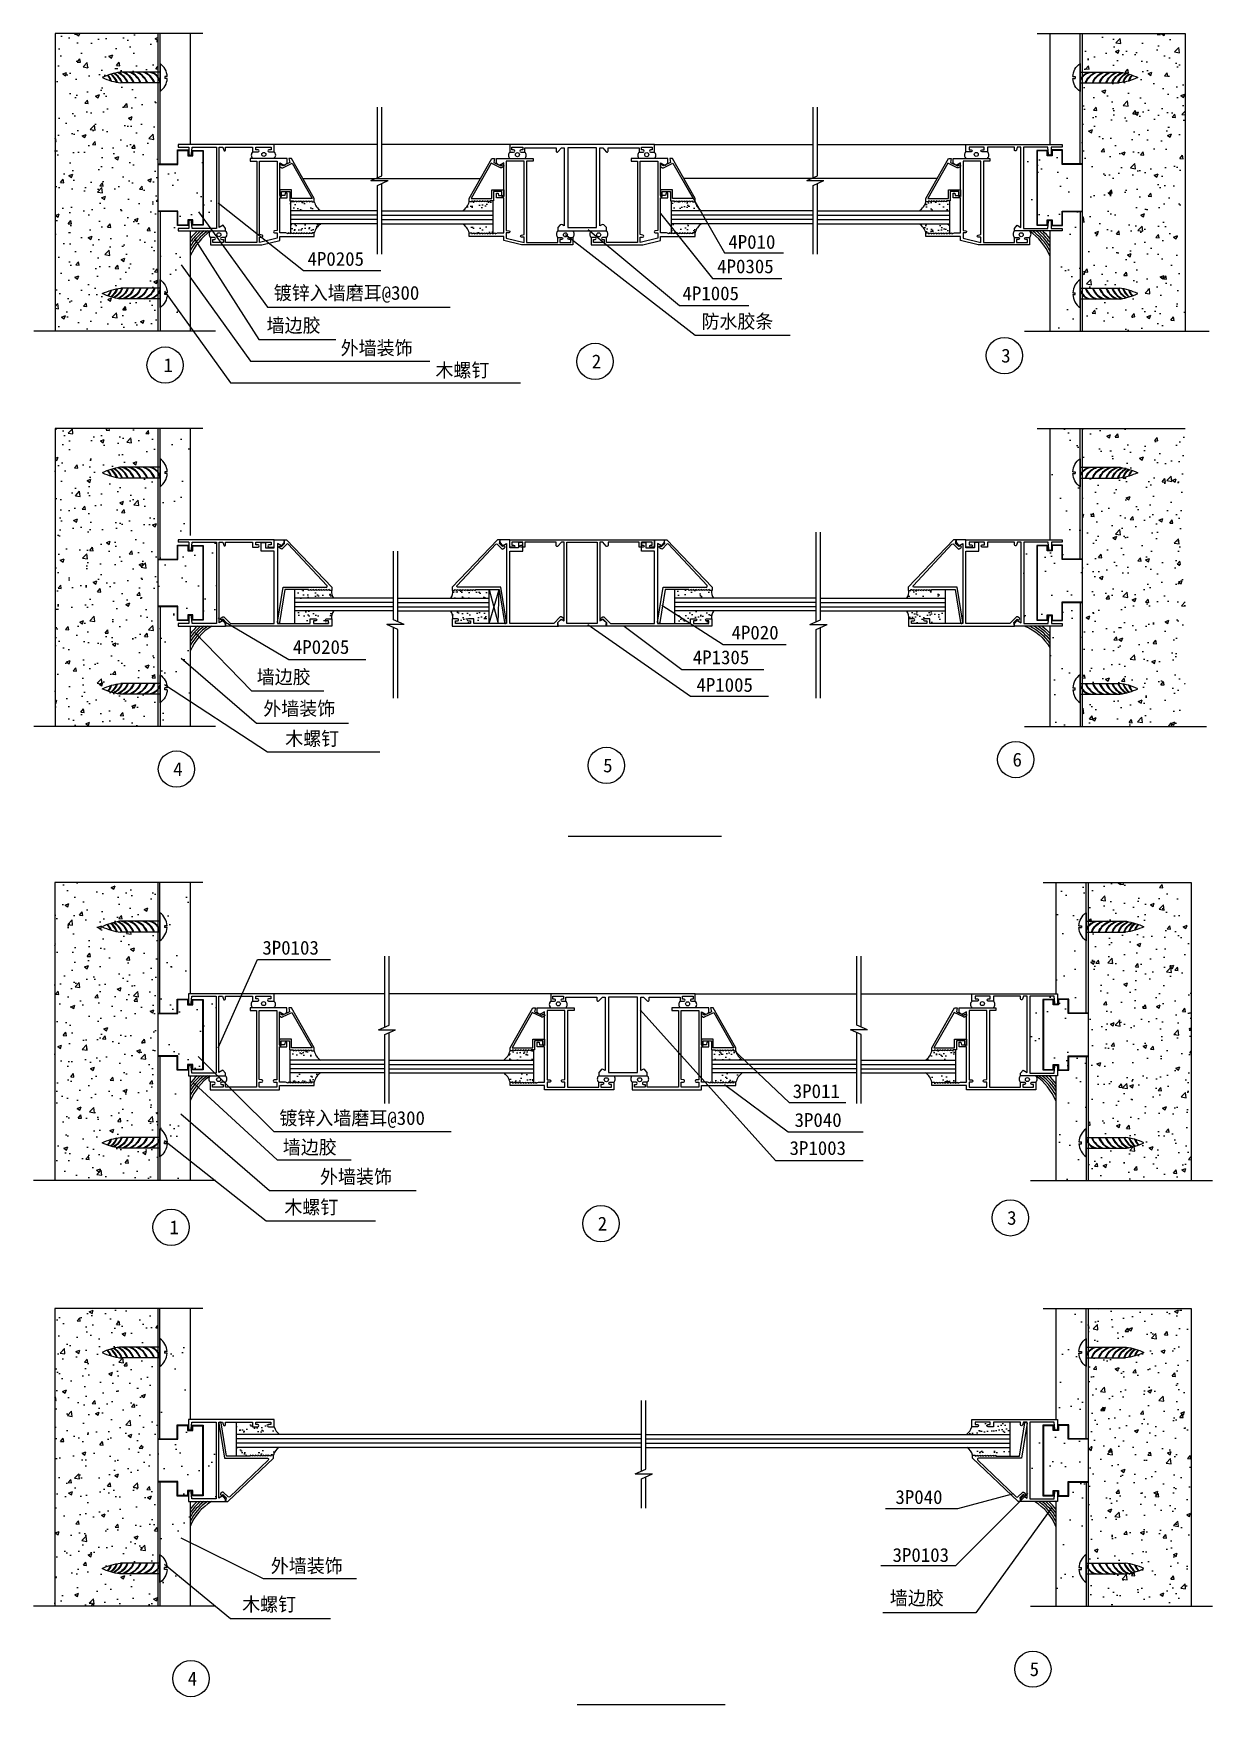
# Model space of a CAD drawing. Header units: metres. Extents: x 60460 to 115004, y 3095 to 80446.
import ezdxf

# ---------------------------------------------------------------- set-up
doc = ezdxf.new("R2010")
doc.units = ezdxf.units.M
for name, color, linetype in [('OTHER', 122, 'Continuous'), ('PUB_TEXT', 7, 'Continuous'), ('S_', 7, 'Continuous')]:
    doc.layers.add(name, color=color, linetype=linetype)

msp = doc.modelspace()

# ---------------------------------------------------------------- texts
at = {"layer": 'PUB_TEXT'}
for s, p in [('4P010', (92605.04, 70477.35)), ('4P0205', (73138.81, 69689.42)), ('4P0305', (92089.97, 69344.51)), ('镀锌入墙磨耳@300', (71575.58, 68118.64)), ('4P1005', (90485.62, 68095.25)), ('墙边胶', (71248.51, 66611.52)), ('防水胶条', (91360.18, 66796.37)), ('外墙装饰', (74672.4, 65567.26)), ('3', (105227.29, 65212.4)), ('1', (66477.52, 64775.2)), ('木螺钉', (79057.1, 64539.57)), ('2', (86289.33, 64944.38)), ('4P020', (92753.4, 52394.63)), ('4P0205', (72460.34, 51725.77)), ('4P1305', (90960.92, 51248.99)), ('墙边胶', (70787.81, 50341.93)), ('4P1005', (91129.87, 49972.28)), ('外墙装饰', (71094.27, 48880.4)), ('木螺钉', (72105.8, 47484.8)), ('4', (66927.14, 46076.63)), ('5', (86813.62, 46245.82)), ('6', (105751.58, 46513.84)), ('3P0103', (71049.66, 37807.22)), ('3P011', (95585.19, 31168.51)), ('镀锌入墙磨耳@300', (71836.13, 29924.39)), ('3P040', (95669.9, 29834.02)), ('墙边胶', (71992.84, 28575.17)), ('3P1003', (95436.73, 28534.8)), ('外墙装饰', (73716.31, 27207.56)), ('木螺钉', (72067.12, 25801.9)), ('2', (86562.66, 25035.19)), ('3', (105500.63, 25303.22)), ('1', (66750.85, 24866.01)), ('3P040', (100334.69, 12380.34)), ('3P0103', (100201.98, 9698.89)), ('外墙装饰', (71440.15, 9198.25)), ('木螺钉', (70115.07, 7415.84)), ('墙边胶', (100075.83, 7705.56)), ('5', (106543.32, 4413.92)), ('4', (67596.65, 3976.71))]:
    msp.add_text(s, height=640, dxfattribs=at).set_placement(p)

# ---------------------------------------------------------------- blocks, each defined once
blk = doc.blocks.new('U_C4ZLF')
for p, q in [((-2.5, 0), (-2.5, 18.12)), ((2.5, 0), (2.5, 18.59)), ((6.48, 0), (-6.48, 0)), ((-0.4, -3.34), (-0.4, -2.23)), ((0.42, -2.23), (-0.4, -2.23)), ((0.42, -3.34), (0.42, -2.23))]:
    blk.add_line(p, q)
for centre, radius, start, end in [((24.04, 15.05), 26.71, 154.13, 173.4), ((-27.19, 13.88), 30.07, 9.02, 25.25), ((0, 4.59), 7.94, 215.28, 267.08), ((0, 4.59), 7.94, 273.03, 324.72)]:
    blk.add_arc(centre, radius, start, end)
at = {"color": 3}
for centre, radius, start, end in [((-4.45, 30.27), 8.34, 289.67, 311.72), ((-4.46, 30.43), 8.19, 290.9, 311.78), ((-5.34, 25.42), 8.19, 290.26, 331.75), ((-5.33, 25.26), 8.34, 289.82, 330.98), ((-5.34, 22.75), 8.19, 290.26, 338.6), ((-5.33, 22.59), 8.34, 289.82, 337.31), ((-5.34, 19.98), 8.19, 290.26, 342.61), ((-5.33, 19.82), 8.34, 289.82, 339.46), ((-5.03, 27.6), 8.34, 289.58, 322.67), ((-5.04, 27.76), 8.19, 290.6, 323.07), ((-5.34, 16.86), 8.19, 290.26, 342.61), ((-5.33, 16.7), 8.34, 289.82, 339.46), ((-5.34, 13.72), 8.19, 290.26, 342.61), ((-5.33, 13.56), 8.34, 289.82, 339.46), ((-5.31, 10.43), 8.18, 290.09, 342.68), ((-5.3, 10.28), 8.34, 289.62, 339.46), ((-3.41, 5.82), 5.91, 279.56, 358.52), ((-3.13, 5.52), 5.74, 286.22, 348.54)]:
    blk.add_arc(centre, radius, start, end, dxfattribs=at)
blk = doc.blocks.new('A$C12174502')
at = {"layer": 'OTHER'}
for radius, start, end in [(2517.47, 207.35, 235.37), (2417.47, 202.34, 238.97), (2817.47, 217.47, 227.33), (2617.47, 211.32, 232.32), (2717.47, 214.63, 229.67)]:
    blk.add_arc((2236.01, 2071.57), radius, start, end, dxfattribs=at)

# ---------------------------------------------------------------- hatches: boundary and pattern name
at = {"layer": 'OTHER'}
h = msp.add_hatch(dxfattribs=at)
h.set_pattern_fill('AR-CONC', scale=10)
h.paths.add_polyline_path([(61457.09, 66663.27), (66217.12, 66663.27), (66217.12, 68154.12), (64457.66, 68154.12, -0.07), (63646.83, 68404.12, -0.08), (64505.31, 68654.12), (66217.12, 68654.12), (66217.12, 78154.41), (64505.31, 78154.41, -0.08), (63646.83, 78404.41, -0.07), (64457.66, 78654.41), (66217.12, 78654.41), (66217.12, 80446.46), (61457.09, 80446.46)])
h = msp.add_hatch(dxfattribs=at)
h.set_pattern_fill('AR-CONC', scale=10)
h.paths.add_polyline_path([(113734.24, 66663.27), (108974.21, 66663.27), (108974.21, 68154.12), (110733.66, 68154.12, 0.07), (111544.5, 68404.12, 0.08), (110686.02, 68654.12), (108974.21, 68654.12), (108974.21, 78154.41), (110686.02, 78154.41, 0.08), (111544.5, 78404.41, 0.07), (110733.66, 78654.41), (108974.21, 78654.41), (108974.21, 80446.46), (113734.24, 80446.46)])
h = msp.add_hatch(dxfattribs=at)
h.set_pattern_fill('AR-SAND', scale=40)
h.paths.add_polyline_path([(67124.42, 74404.26), (66217.12, 74404.26), (66217.12, 72204.26), (67124.42, 72204.26), (67124.42, 71557.56), (67624.42, 71557.56), (67624.42, 71801.85), (67708.07, 71801.85, -0.02), (67712.8, 71801.85), (67817.12, 71801.85), (67817.12, 71574.26), (68317.12, 71574.26), (68317.12, 74984.26), (67817.12, 74984.26), (67817.12, 74806.67), (67783.8, 74806.67), (67770.25, 74661.91, -0.96), (67650.43, 74666.63), (67650.43, 74806.67), (67624.42, 74806.67), (67624.42, 75050.97), (67124.42, 75050.97)])
h.paths.add_polyline_path([(68317.12, 71574.26), (67817.12, 71574.26), (67817.12, 71801.85), (67712.8, 71801.85, -0.38), (67770.25, 71746.62), (67800.43, 71424.26), (68930.45, 71424.26), (68930.45, 74984.26), (68317.12, 74984.26)])
h.paths.add_polyline_path([(67717.12, 71304.26), (67650.43, 71304.26), (66650.43, 71304.26), (66650.43, 71424.26), (67650.43, 71424.26), (67650.43, 71557.56), (67124.42, 71557.56), (67124.42, 72204.26), (66317.12, 72204.26), (66317.12, 69052.35, -0.23), (66651.46, 68444.75), (66540.55, 68444.75), (66540.55, 68362.34), (66651.38, 68362.34, -0.23), (66317.12, 67756.18), (66317.12, 66663.27), (67717.12, 66663.27)])
h = msp.add_hatch(dxfattribs=at)
h.set_pattern_fill('AR-SAND', scale=40)
h.paths.add_polyline_path([(108066.91, 74404.26), (108974.21, 74404.26), (108974.21, 72204.26), (108066.91, 72204.26), (108066.91, 71557.56), (107566.91, 71557.56), (107566.91, 71801.85), (107483.26, 71801.85, 0.02), (107478.53, 71801.85), (107374.21, 71801.85), (107374.21, 71574.26), (106874.21, 71574.26), (106874.21, 74984.26), (107374.21, 74984.26), (107374.21, 74806.67), (107407.53, 74806.67), (107421.08, 74661.91, 0.96), (107540.9, 74666.63), (107540.9, 74806.67), (107566.91, 74806.67), (107566.91, 75050.97), (108066.91, 75050.97)])
h.paths.add_polyline_path([(106874.21, 71574.26), (107374.21, 71574.26), (107374.21, 71801.85), (107478.53, 71801.85, 0.38), (107421.08, 71746.62), (107390.9, 71424.26), (106260.88, 71424.26), (106260.88, 74984.26), (106874.21, 74984.26)])
h.paths.add_polyline_path([(107474.21, 71304.26), (107540.9, 71304.26), (108540.9, 71304.26), (108540.9, 71424.26), (107540.9, 71424.26), (107540.9, 71557.56), (108066.91, 71557.56), (108066.91, 72204.26), (108874.21, 72204.26), (108874.21, 69052.35, 0.23), (108539.87, 68444.75), (108650.78, 68444.75), (108650.78, 68362.34), (108539.94, 68362.34, 0.23), (108874.21, 67756.18), (108874.21, 66663.27), (107474.21, 66663.27)])
h = msp.add_hatch(dxfattribs=at)
h.set_pattern_fill('AR-SAND', scale=10)
h.paths.add_polyline_path([(72350.43, 71634.26), (72350.43, 71172.6), (72370.43, 71164.26), (72370.43, 71214.26), (72490.43, 71164.26), (72490.43, 71214.26), (72610.43, 71164.26), (72610.43, 71214.26), (72730.43, 71164.26), (72730.43, 71214.26), (72850.43, 71164.26), (72850.43, 71214.26), (72970.43, 71164.26), (72970.43, 71214.26), (73090.43, 71164.26), (73090.43, 71214.26), (73210.43, 71164.26), (73210.43, 71214.26), (73330.43, 71164.26), (73330.43, 71214.26), (73450.43, 71214.26, -0.17), (73743.62, 71634.26)])
h.paths.add_polyline_path([(73743.62, 72234.26, -0.17), (73450.43, 72654.26), (73330.43, 72654.26), (73330.43, 72704.26), (73210.43, 72654.26), (73210.43, 72704.26), (73090.43, 72654.26), (73090.43, 72704.26), (72970.43, 72654.26), (72970.43, 72704.26), (72850.43, 72654.26), (72850.43, 72704.26), (72730.43, 72654.26), (72730.43, 72704.26), (72610.43, 72654.26), (72610.43, 72704.26), (72490.43, 72654.26), (72490.43, 72704.26), (72350.43, 72704.26), (72350.43, 72234.26)])
h = msp.add_hatch(dxfattribs=at)
h.set_pattern_fill('AR-SAND', scale=10)
h.paths.add_polyline_path([(80320.99, 71634.26), (81714.17, 71634.26), (81714.17, 71172.6), (81694.17, 71164.26), (81694.17, 71214.26), (81574.17, 71164.26), (81574.17, 71214.26), (81454.17, 71164.26), (81454.17, 71214.26), (81334.17, 71164.26), (81334.17, 71214.26), (81214.17, 71164.26), (81214.17, 71214.26), (81094.17, 71164.26), (81094.17, 71214.26), (80974.17, 71164.26), (80974.17, 71214.26), (80854.17, 71164.26), (80854.17, 71214.26), (80734.17, 71164.26), (80734.17, 71214.26), (80614.17, 71214.26, 0.17)])
h.paths.add_polyline_path([(80614.17, 72654.26), (80734.17, 72654.26), (80734.17, 72704.26), (80854.17, 72654.26), (80854.17, 72704.26), (80974.17, 72654.26), (80974.17, 72704.26), (81094.17, 72654.26), (81094.17, 72704.26), (81214.17, 72654.26), (81214.17, 72704.26), (81334.17, 72654.26), (81334.17, 72704.26), (81454.17, 72654.26), (81454.17, 72704.26), (81574.17, 72654.26), (81574.17, 72704.26), (81714.17, 72704.26), (81714.17, 72234.26), (80320.99, 72234.26, 0.17)])
h = msp.add_hatch(dxfattribs=at)
h.set_pattern_fill('AR-SAND', scale=10)
h.paths.add_polyline_path([(91357.36, 71634.26), (89964.17, 71634.26), (89964.17, 71172.6), (89984.17, 71164.26), (89984.17, 71214.26), (90104.17, 71164.26), (90104.17, 71214.26), (90224.17, 71164.26), (90224.17, 71214.26), (90344.17, 71164.26), (90344.17, 71214.26), (90464.17, 71164.26), (90464.17, 71214.26), (90584.17, 71164.26), (90584.17, 71214.26), (90704.17, 71164.26), (90704.17, 71214.26), (90824.17, 71164.26), (90824.17, 71214.26), (90944.17, 71164.26), (90944.17, 71214.26), (91064.17, 71214.26, -0.17)])
h.paths.add_polyline_path([(91064.17, 72654.26), (90944.17, 72654.26), (90944.17, 72704.26), (90824.17, 72654.26), (90824.17, 72704.26), (90704.17, 72654.26), (90704.17, 72704.26), (90584.17, 72654.26), (90584.17, 72704.26), (90464.17, 72654.26), (90464.17, 72704.26), (90344.17, 72654.26), (90344.17, 72704.26), (90224.17, 72654.26), (90224.17, 72704.26), (90104.17, 72654.26), (90104.17, 72704.26), (89964.17, 72704.26), (89964.17, 72234.26), (91357.36, 72234.26, -0.17)])
h = msp.add_hatch(dxfattribs=at)
h.set_pattern_fill('AR-SAND', scale=10)
h.paths.add_polyline_path([(102840.9, 71634.26), (102840.9, 71172.6), (102820.9, 71164.26), (102820.9, 71214.26), (102700.9, 71164.26), (102700.9, 71214.26), (102580.9, 71164.26), (102580.9, 71214.26), (102460.9, 71164.26), (102460.9, 71214.26), (102340.9, 71164.26), (102340.9, 71214.26), (102220.9, 71164.26), (102220.9, 71214.26), (102100.9, 71164.26), (102100.9, 71214.26), (101980.9, 71164.26), (101980.9, 71214.26), (101860.9, 71164.26), (101860.9, 71214.26), (101740.9, 71214.26, 0.17), (101447.71, 71634.26)])
h.paths.add_polyline_path([(101447.71, 72234.26, 0.17), (101740.9, 72654.26), (101860.9, 72654.26), (101860.9, 72704.26), (101980.9, 72654.26), (101980.9, 72704.26), (102100.9, 72654.26), (102100.9, 72704.26), (102220.9, 72654.26), (102220.9, 72704.26), (102340.9, 72654.26), (102340.9, 72704.26), (102460.9, 72654.26), (102460.9, 72704.26), (102580.9, 72654.26), (102580.9, 72704.26), (102700.9, 72654.26), (102700.9, 72704.26), (102840.9, 72704.26), (102840.9, 72234.26)])
h = msp.add_hatch(dxfattribs=at)
h.set_pattern_fill('AR-CONC', scale=10)
h.paths.add_polyline_path([(66217.12, 59862.92), (64505.31, 59862.92, -0.08), (63646.83, 60112.92, -0.07), (64457.66, 60362.92), (66217.12, 60362.92), (66217.12, 62154.97), (61457.09, 62154.97), (61457.09, 48371.78), (66217.12, 48371.78), (66217.12, 49862.63), (64457.66, 49862.63, -0.07), (63646.83, 50112.63, -0.08), (64505.31, 50362.63), (66217.12, 50362.63)])
h = msp.add_hatch(dxfattribs=at)
h.set_pattern_fill('AR-SAND', scale=40)
h.paths.add_polyline_path([(68317.12, 56742.77), (67817.12, 56742.77), (67817.12, 56515.19), (67712.8, 56515.19, -0.02), (67708.07, 56515.19), (67624.42, 56515.19), (67624.42, 56759.48), (67124.42, 56759.48), (67124.42, 56112.77), (66217.12, 56112.77), (66217.12, 54112.77), (67124.42, 54112.77), (67124.42, 53466.07), (67624.42, 53466.07), (67624.42, 53710.36), (67708.07, 53710.36, -0.02), (67712.8, 53710.36), (67817.12, 53710.36), (67817.12, 53482.77), (68317.12, 53482.77)])
h.paths.add_polyline_path([(68930.45, 56892.77), (67800.43, 56892.77), (67770.25, 56570.42, -0.38), (67712.8, 56515.19), (67817.12, 56515.19), (67817.12, 56742.77), (68317.12, 56742.77), (68317.12, 53482.77), (67817.12, 53482.77), (67817.12, 53710.36), (67712.8, 53710.36, -0.38), (67770.25, 53655.13), (67800.43, 53332.77), (68930.45, 53332.77)])
h.paths.add_polyline_path([(67717.12, 62154.97), (66317.12, 62154.97), (66317.12, 60760.86, -0.23), (66651.38, 60154.69), (66540.55, 60154.69), (66540.55, 60072.28), (66651.46, 60072.28, -0.23), (66317.12, 59464.69), (66317.12, 56112.77), (67124.42, 56112.77), (67124.42, 56759.48), (67650.43, 56759.48), (67650.43, 57012.77), (67717.12, 57012.77)])
h.paths.add_polyline_path([(67717.12, 53212.77), (67650.43, 53212.77), (66650.43, 53212.77), (66650.43, 53332.77), (67650.43, 53332.77), (67650.43, 53466.07), (67124.42, 53466.07), (67124.42, 54112.77), (66317.12, 54112.77), (66317.12, 50760.86, -0.23), (66651.46, 50153.27), (66540.55, 50153.27), (66540.55, 50070.86), (66651.38, 50070.86, -0.23), (66317.12, 49464.69), (66317.12, 48371.78), (67717.12, 48371.78)])
h = msp.add_hatch(dxfattribs=at)
h.set_pattern_fill('AR-SAND', scale=40)
h.paths.add_polyline_path([(106874.21, 56742.77), (107374.21, 56742.77), (107374.21, 56515.19), (107478.53, 56515.19, 0.02), (107483.26, 56515.19), (107566.91, 56515.19), (107566.91, 56759.48), (108066.91, 56759.48), (108066.91, 56112.77), (108974.21, 56112.77), (108974.21, 54112.77), (108066.91, 54112.77), (108066.91, 53466.07), (107566.91, 53466.07), (107566.91, 53710.36), (107483.26, 53710.36, 0.02), (107478.53, 53710.36), (107374.21, 53710.36), (107374.21, 53482.77), (106874.21, 53482.77)])
h.paths.add_polyline_path([(106260.88, 56892.77), (107390.9, 56892.77), (107421.08, 56570.42, 0.38), (107478.53, 56515.19), (107374.21, 56515.19), (107374.21, 56742.77), (106874.21, 56742.77), (106874.21, 53482.77), (107374.21, 53482.77), (107374.21, 53710.36), (107478.53, 53710.36, 0.38), (107421.08, 53655.13), (107390.9, 53332.77), (106260.88, 53332.77)])
h.paths.add_polyline_path([(107474.21, 62154.97), (108874.21, 62154.97), (108874.21, 60760.86, 0.23), (108539.94, 60154.69), (108650.78, 60154.69), (108650.78, 60072.28), (108539.87, 60072.28, 0.23), (108874.21, 59464.69), (108874.21, 56112.77), (108066.91, 56112.77), (108066.91, 56759.48), (107540.9, 56759.48), (107540.9, 57012.77), (107474.21, 57012.77)])
h.paths.add_polyline_path([(107474.21, 53212.77), (107540.9, 53212.77), (108540.9, 53212.77), (108540.9, 53332.77), (107540.9, 53332.77), (107540.9, 53466.07), (108066.91, 53466.07), (108066.91, 54112.77), (108874.21, 54112.77), (108874.21, 50760.86, 0.23), (108539.87, 50153.27), (108650.78, 50153.27), (108650.78, 50070.86), (108539.94, 50070.86, 0.23), (108874.21, 49464.69), (108874.21, 48371.78), (107474.21, 48371.78)])
h = msp.add_hatch(dxfattribs=at)
h.set_pattern_fill('AR-CONC', scale=10)
h.paths.add_polyline_path([(108974.21, 59862.92), (110686.02, 59862.92, 0.08), (111544.5, 60112.92, 0.07), (110733.66, 60362.92), (108974.21, 60362.92), (108974.21, 62154.97), (113734.24, 62154.97), (113734.24, 48371.78), (108974.21, 48371.78), (108974.21, 49862.63), (110733.66, 49862.63, 0.07), (111544.5, 50112.63, 0.08), (110686.02, 50362.63), (108974.21, 50362.63)])
h = msp.add_hatch(dxfattribs=at)
h.set_pattern_fill('AR-SAND', scale=10)
h.paths.add_polyline_path([(72677.68, 54307.77), (72677.68, 54712.77), (73160.43, 54712.77), (73160.43, 54662.77), (73280.43, 54712.77), (73280.43, 54662.77), (73400.43, 54712.77), (73400.43, 54662.77), (73520.43, 54712.77), (73520.43, 54662.77), (73640.43, 54712.77), (73640.43, 54662.77), (73760.43, 54712.77), (73760.43, 54662.77), (73880.43, 54712.77), (73880.43, 54662.77), (74000.43, 54712.77), (74000.43, 54662.77), (74120.43, 54712.77), (74120.43, 54662.77), (74240.43, 54662.77, 0.17), (74332.41, 54307.77)])
h.paths.add_polyline_path([(73420.43, 53132.77), (73420.43, 53252.77), (73520.43, 53252.77, 1), (73520.43, 53352.77), (73270.43, 53352.77), (73270.43, 53132.77), (72677.68, 53132.77), (72677.68, 53707.77), (74332.41, 53707.77, 0.17), (74240.43, 53352.77), (74020.43, 53352.77, 1), (74020.43, 53252.77), (74120.43, 53252.77), (74120.43, 53132.77)])
h = msp.add_hatch(dxfattribs=at)
h.set_pattern_fill('AR-SAND', scale=10)
h.paths.add_polyline_path([(81416.93, 54307.77), (81416.93, 54712.77), (80934.17, 54712.77), (80934.17, 54662.77), (80814.17, 54712.77), (80814.17, 54662.77), (80694.17, 54712.77), (80694.17, 54662.77), (80574.17, 54712.77), (80574.17, 54662.77), (80454.17, 54712.77), (80454.17, 54662.77), (80334.17, 54712.77), (80334.17, 54662.77), (80214.17, 54712.77), (80214.17, 54662.77), (80094.17, 54712.77), (80094.17, 54662.77), (79974.17, 54712.77), (79974.17, 54662.77), (79854.17, 54662.77, -0.17), (79762.2, 54307.77)])
h.paths.add_polyline_path([(80674.17, 53132.77), (80674.17, 53252.77), (80574.17, 53252.77, -1), (80574.17, 53352.77), (80824.17, 53352.77), (80824.17, 53132.77), (81416.93, 53132.77), (81416.93, 53707.77), (79762.2, 53707.77, -0.17), (79854.17, 53352.77), (80074.17, 53352.77, -1), (80074.17, 53252.77), (79974.17, 53252.77), (79974.17, 53132.77)])
h = msp.add_hatch(dxfattribs=at)
h.set_pattern_fill('AR-SAND', scale=10)
h.paths.add_polyline_path([(90261.42, 54307.77), (90261.42, 54712.77), (90744.17, 54712.77), (90744.17, 54662.77), (90864.17, 54712.77), (90864.17, 54662.77), (90984.17, 54712.77), (90984.17, 54662.77), (91104.17, 54712.77), (91104.17, 54662.77), (91224.17, 54712.77), (91224.17, 54662.77), (91344.17, 54712.77), (91344.17, 54662.77), (91464.17, 54712.77), (91464.17, 54662.77), (91584.17, 54712.77), (91584.17, 54662.77), (91704.17, 54712.77), (91704.17, 54662.77), (91824.17, 54662.77, 0.17), (91916.15, 54307.77)])
h.paths.add_polyline_path([(91004.17, 53132.77), (91004.17, 53252.77), (91104.17, 53252.77, 1), (91104.17, 53352.77), (90854.17, 53352.77), (90854.17, 53132.77), (90261.42, 53132.77), (90261.42, 53707.77), (91916.15, 53707.77, 0.17), (91824.17, 53352.77), (91604.17, 53352.77, 1), (91604.17, 53252.77), (91704.17, 53252.77), (91704.17, 53132.77)])
h = msp.add_hatch(dxfattribs=at)
h.set_pattern_fill('AR-SAND', scale=10)
h.paths.add_polyline_path([(102520.96, 54307.77), (102520.96, 54712.77), (102038.21, 54712.77), (102038.21, 54662.77), (101918.21, 54712.77), (101918.21, 54662.77), (101798.21, 54712.77), (101798.21, 54662.77), (101678.21, 54712.77), (101678.21, 54662.77), (101558.21, 54712.77), (101558.21, 54662.77), (101438.21, 54712.77), (101438.21, 54662.77), (101318.21, 54712.77), (101318.21, 54662.77), (101198.21, 54712.77), (101198.21, 54662.77), (101078.21, 54712.77), (101078.21, 54662.77), (100958.21, 54662.77, -0.17), (100866.23, 54307.77)])
h.paths.add_polyline_path([(101778.21, 53132.77), (101778.21, 53252.77), (101678.21, 53252.77, -1), (101678.21, 53352.77), (101928.21, 53352.77), (101928.21, 53132.77), (102520.96, 53132.77), (102520.96, 53707.77), (100866.23, 53707.77, -0.17), (100958.21, 53352.77), (101178.21, 53352.77, -1), (101178.21, 53252.77), (101078.21, 53252.77), (101078.21, 53132.77)])
h = msp.add_hatch(dxfattribs=at)
h.set_pattern_fill('AR-CONC', scale=10)
h.paths.add_polyline_path([(61446.23, 27357.81), (66206.26, 27357.81), (66206.26, 28848.66), (64446.81, 28848.66, -0.07), (63635.97, 29098.66, -0.08), (64494.45, 29348.66), (66206.26, 29348.66), (66206.26, 38848.95), (64494.45, 38848.95, -0.08), (63635.97, 39098.95, -0.07), (64446.81, 39348.95), (66206.26, 39348.95), (66206.26, 41141), (61446.23, 41141)])
h = msp.add_hatch(dxfattribs=at)
h.set_pattern_fill('AR-SAND', scale=40)
h.paths.add_polyline_path([(67113.56, 35098.8), (66206.26, 35098.8), (66206.26, 33098.8), (67113.56, 33098.8), (67113.56, 32452.1), (67613.56, 32452.1), (67613.56, 32696.39), (67697.21, 32696.39, -0.02), (67701.94, 32696.39), (67806.26, 32696.39), (67806.26, 32468.8), (68306.26, 32468.8), (68306.26, 35728.8), (67806.26, 35728.8), (67806.26, 35501.21), (67701.94, 35501.21, -0.02), (67697.21, 35501.21), (67613.56, 35501.21), (67613.56, 35745.51), (67113.56, 35745.51)])
h.paths.add_polyline_path([(68306.26, 32468.8), (67806.26, 32468.8), (67806.26, 32696.39), (67701.94, 32696.39, -0.38), (67759.39, 32641.16), (67789.58, 32318.8), (68919.59, 32318.8), (68919.59, 35878.8), (67789.58, 35878.8), (67759.39, 35556.44, -0.38), (67701.94, 35501.21), (67806.26, 35501.21), (67806.26, 35728.8), (68306.26, 35728.8)])
h.paths.add_polyline_path([(67706.26, 41141), (66306.26, 41141), (66306.26, 39746.89, -0.23), (66640.53, 39140.72), (66529.69, 39140.72), (66529.69, 39058.31), (66640.6, 39058.31, -0.23), (66306.26, 38450.72), (66306.26, 35098.8), (67113.56, 35098.8), (67113.56, 35745.51), (67639.58, 35745.51), (67639.58, 35998.8), (67706.26, 35998.8)])
h.paths.add_polyline_path([(67706.26, 32198.8), (67639.58, 32198.8), (66639.58, 32198.8), (66639.58, 32318.8), (67639.58, 32318.8), (67639.58, 32452.1), (67113.56, 32452.1), (67113.56, 33098.8), (66306.26, 33098.8), (66306.26, 29746.89, -0.23), (66640.6, 29139.29), (66529.69, 29139.29), (66529.69, 29056.88), (66640.53, 29056.88, -0.23), (66306.26, 28450.72), (66306.26, 27357.81), (67706.26, 27357.81)])
h = msp.add_hatch(dxfattribs=at)
h.set_pattern_fill('AR-SAND', scale=40)
h.paths.add_polyline_path([(108350.47, 35098.8), (109257.77, 35098.8), (109257.77, 33098.8), (108350.47, 33098.8), (108350.47, 32452.1), (107850.47, 32452.1), (107850.47, 32696.39), (107766.82, 32696.39, 0.02), (107762.09, 32696.39), (107657.77, 32696.39), (107657.77, 32468.8), (107157.77, 32468.8), (107157.77, 35728.8), (107657.77, 35728.8), (107657.77, 35501.21), (107762.09, 35501.21, 0.02), (107766.82, 35501.21), (107850.47, 35501.21), (107850.47, 35745.51), (108350.47, 35745.51)])
h.paths.add_polyline_path([(107157.77, 32468.8), (107657.77, 32468.8), (107657.77, 32696.39), (107762.09, 32696.39, 0.38), (107704.64, 32641.16), (107674.46, 32318.8), (106544.44, 32318.8), (106544.44, 35878.8), (107674.46, 35878.8), (107704.64, 35556.44, 0.38), (107762.09, 35501.21), (107657.77, 35501.21), (107657.77, 35728.8), (107157.77, 35728.8)])
h.paths.add_polyline_path([(107757.77, 41141), (109157.77, 41141), (109157.77, 39746.89, 0.23), (108823.5, 39140.72), (108934.34, 39140.72), (108934.34, 39058.31), (108823.43, 39058.31, 0.23), (109157.77, 38450.72), (109157.77, 35098.8), (108350.47, 35098.8), (108350.47, 35745.51), (107824.46, 35745.51), (107824.46, 35998.8), (107757.77, 35998.8)])
h.paths.add_polyline_path([(107757.77, 32198.8), (107824.46, 32198.8), (108824.46, 32198.8), (108824.46, 32318.8), (107824.46, 32318.8), (107824.46, 32452.1), (108350.47, 32452.1), (108350.47, 33098.8), (109157.77, 33098.8), (109157.77, 29746.89, 0.23), (108823.43, 29139.29), (108934.34, 29139.29), (108934.34, 29056.88), (108823.5, 29056.88, 0.23), (109157.77, 28450.72), (109157.77, 27357.81), (107757.77, 27357.81)])
h = msp.add_hatch(dxfattribs=at)
h.set_pattern_fill('AR-CONC', scale=10)
h.paths.add_polyline_path([(114017.8, 41141), (109257.77, 41141), (109257.77, 39348.95), (111017.22, 39348.95, -0.07), (111828.06, 39098.95, -0.08), (110969.58, 38848.95), (109257.77, 38848.95), (109257.77, 29348.66), (110969.58, 29348.66, -0.08), (111828.06, 29098.66, -0.07), (111017.22, 28848.66), (109257.77, 28848.66), (109257.77, 27357.81), (114017.8, 27357.81)])
h = msp.add_hatch(dxfattribs=at)
h.set_pattern_fill('AR-SAND', scale=10)
h.paths.add_polyline_path([(72339.58, 32328.8), (72339.58, 31867.14), (72359.58, 31858.8), (72359.58, 31908.8), (72479.58, 31858.8), (72479.58, 31908.8), (72599.58, 31858.8), (72599.58, 31908.8), (72719.58, 31858.8), (72719.58, 31908.8), (72839.58, 31858.8), (72839.58, 31908.8), (72959.58, 31858.8), (72959.58, 31908.8), (73079.58, 31858.8), (73079.58, 31908.8), (73199.58, 31858.8), (73199.58, 31908.8), (73319.58, 31858.8), (73319.58, 31908.8), (73439.58, 31908.8, -0.17), (73732.76, 32328.8)])
h.paths.add_polyline_path([(73732.76, 32928.8, -0.17), (73439.58, 33348.8), (73319.58, 33348.8), (73319.58, 33398.8), (73199.58, 33348.8), (73199.58, 33398.8), (73079.58, 33348.8), (73079.58, 33398.8), (72959.58, 33348.8), (72959.58, 33398.8), (72839.58, 33348.8), (72839.58, 33398.8), (72719.58, 33348.8), (72719.58, 33398.8), (72599.58, 33348.8), (72599.58, 33398.8), (72479.58, 33348.8), (72479.58, 33398.8), (72339.58, 33398.8), (72339.58, 32928.8)])
h = msp.add_hatch(dxfattribs=at)
h.set_pattern_fill('AR-SAND', scale=10)
h.paths.add_polyline_path([(82213.83, 32328.8), (83607.02, 32328.8), (83607.02, 31867.14), (83587.02, 31858.8), (83587.02, 31908.8), (83467.02, 31858.8), (83467.02, 31908.8), (83347.02, 31858.8), (83347.02, 31908.8), (83227.02, 31858.8), (83227.02, 31908.8), (83107.02, 31858.8), (83107.02, 31908.8), (82987.02, 31858.8), (82987.02, 31908.8), (82867.02, 31858.8), (82867.02, 31908.8), (82747.02, 31858.8), (82747.02, 31908.8), (82627.02, 31858.8), (82627.02, 31908.8), (82507.02, 31908.8, 0.17)])
h.paths.add_polyline_path([(82507.02, 33348.8), (82627.02, 33348.8), (82627.02, 33398.8), (82747.02, 33348.8), (82747.02, 33398.8), (82867.02, 33348.8), (82867.02, 33398.8), (82987.02, 33348.8), (82987.02, 33398.8), (83107.02, 33348.8), (83107.02, 33398.8), (83227.02, 33348.8), (83227.02, 33398.8), (83347.02, 33348.8), (83347.02, 33398.8), (83467.02, 33348.8), (83467.02, 33398.8), (83607.02, 33398.8), (83607.02, 32928.8), (82213.83, 32928.8, 0.17)])
h = msp.add_hatch(dxfattribs=at)
h.set_pattern_fill('AR-SAND', scale=10)
h.paths.add_polyline_path([(93250.2, 32328.8), (91857.02, 32328.8), (91857.02, 31867.14), (91877.02, 31858.8), (91877.02, 31908.8), (91997.02, 31858.8), (91997.02, 31908.8), (92117.02, 31858.8), (92117.02, 31908.8), (92237.02, 31858.8), (92237.02, 31908.8), (92357.02, 31858.8), (92357.02, 31908.8), (92477.02, 31858.8), (92477.02, 31908.8), (92597.02, 31858.8), (92597.02, 31908.8), (92717.02, 31858.8), (92717.02, 31908.8), (92837.02, 31858.8), (92837.02, 31908.8), (92957.02, 31908.8, -0.17)])
h.paths.add_polyline_path([(92957.02, 33348.8), (92837.02, 33348.8), (92837.02, 33398.8), (92717.02, 33348.8), (92717.02, 33398.8), (92597.02, 33348.8), (92597.02, 33398.8), (92477.02, 33348.8), (92477.02, 33398.8), (92357.02, 33348.8), (92357.02, 33398.8), (92237.02, 33348.8), (92237.02, 33398.8), (92117.02, 33348.8), (92117.02, 33398.8), (91997.02, 33348.8), (91997.02, 33398.8), (91857.02, 33398.8), (91857.02, 32928.8), (93250.2, 32928.8, -0.17)])
h = msp.add_hatch(dxfattribs=at)
h.set_pattern_fill('AR-SAND', scale=10)
h.paths.add_polyline_path([(101731.27, 32328.8, -0.17), (102024.46, 31908.8), (102144.46, 31908.8), (102144.46, 31858.8), (102264.46, 31908.8), (102264.46, 31858.8), (102384.46, 31908.8), (102384.46, 31858.8), (102504.46, 31908.8), (102504.46, 31858.8), (102624.46, 31908.8), (102624.46, 31858.8), (102744.46, 31908.8), (102744.46, 31858.8), (102864.46, 31908.8), (102864.46, 31858.8), (102984.46, 31908.8), (102984.46, 31858.8), (103104.46, 31908.8), (103104.46, 31858.8), (103124.46, 31867.14), (103124.46, 32328.8)])
h.paths.add_polyline_path([(103124.46, 32928.8), (103124.46, 33398.8), (102984.46, 33398.8), (102984.46, 33348.8), (102864.46, 33398.8), (102864.46, 33348.8), (102744.46, 33398.8), (102744.46, 33348.8), (102624.46, 33398.8), (102624.46, 33348.8), (102504.46, 33398.8), (102504.46, 33348.8), (102384.46, 33398.8), (102384.46, 33348.8), (102264.46, 33398.8), (102264.46, 33348.8), (102144.46, 33398.8), (102144.46, 33348.8), (102024.46, 33348.8, -0.17), (101731.27, 32928.8)])
h = msp.add_hatch(dxfattribs=at)
h.set_pattern_fill('AR-CONC', scale=10)
h.paths.add_polyline_path([(66206.26, 19143.43), (64494.45, 19143.43, -0.08), (63635.97, 19393.43, -0.07), (64446.81, 19643.43), (66206.26, 19643.43), (66206.26, 21435.49), (61446.23, 21435.49), (61446.23, 7652.29), (66206.26, 7652.29), (66206.26, 9143.15), (64446.81, 9143.15, -0.07), (63635.97, 9393.15, -0.08), (64494.45, 9643.15), (66206.26, 9643.15)])
h = msp.add_hatch(dxfattribs=at)
h.set_pattern_fill('AR-SAND', scale=40)
h.paths.add_polyline_path([(68306.26, 16023.29), (67806.26, 16023.29), (67806.26, 15795.7), (67701.94, 15795.7, -0.02), (67697.21, 15795.7), (67613.56, 15795.7), (67613.56, 16040), (67113.56, 16040), (67113.56, 15393.29), (66206.26, 15393.29), (66206.26, 13393.29), (67113.56, 13393.29), (67113.56, 12746.58), (67613.56, 12746.58), (67613.56, 12990.88), (67697.21, 12990.88, -0.02), (67701.94, 12990.88), (67806.26, 12990.88), (67806.26, 12763.29), (68306.26, 12763.29)])
h.paths.add_polyline_path([(68919.59, 16173.29), (67789.58, 16173.29), (67759.39, 15850.93, -0.38), (67701.94, 15795.7), (67806.26, 15795.7), (67806.26, 16023.29), (68306.26, 16023.29), (68306.26, 12763.29), (67806.26, 12763.29), (67806.26, 12990.88), (67701.94, 12990.88, -0.38), (67759.39, 12935.65), (67789.58, 12613.29), (68919.59, 12613.29)])
h.paths.add_polyline_path([(67706.26, 21435.49), (66306.26, 21435.49), (66306.26, 20041.38, -0.23), (66640.53, 19435.21), (66529.69, 19435.21), (66529.69, 19352.8), (66640.6, 19352.8, -0.23), (66306.26, 18745.2), (66306.26, 15393.29), (67113.56, 15393.29), (67113.56, 16040), (67639.58, 16040), (67639.58, 16293.29), (67706.26, 16293.29)])
h.paths.add_polyline_path([(67706.26, 12493.29), (67639.58, 12493.29), (66639.58, 12493.29), (66639.58, 12613.29), (67639.58, 12613.29), (67639.58, 12746.58), (67113.56, 12746.58), (67113.56, 13393.29), (66306.26, 13393.29), (66306.26, 10041.38, -0.23), (66640.6, 9433.78), (66529.69, 9433.78), (66529.69, 9351.37), (66640.53, 9351.37, -0.23), (66306.26, 8745.2), (66306.26, 7652.29), (67706.26, 7652.29)])
h = msp.add_hatch(dxfattribs=at)
h.set_pattern_fill('AR-SAND', scale=40)
h.paths.add_polyline_path([(107157.77, 16023.29), (107657.77, 16023.29), (107657.77, 15795.7), (107762.09, 15795.7, 0.02), (107766.82, 15795.7), (107850.47, 15795.7), (107850.47, 16040), (108350.47, 16040), (108350.47, 15393.29), (109257.77, 15393.29), (109257.77, 13393.29), (108350.47, 13393.29), (108350.47, 12746.58), (107850.47, 12746.58), (107850.47, 12990.88), (107766.82, 12990.88, 0.02), (107762.09, 12990.88), (107657.77, 12990.88), (107657.77, 12763.29), (107157.77, 12763.29)])
h.paths.add_polyline_path([(106544.44, 16173.29), (107674.46, 16173.29), (107704.64, 15850.93, 0.38), (107762.09, 15795.7), (107657.77, 15795.7), (107657.77, 16023.29), (107157.77, 16023.29), (107157.77, 12763.29), (107657.77, 12763.29), (107657.77, 12990.88), (107762.09, 12990.88, 0.38), (107704.64, 12935.65), (107674.46, 12613.29), (106544.44, 12613.29)])
h.paths.add_polyline_path([(107757.77, 21435.49), (109157.77, 21435.49), (109157.77, 20041.38, 0.23), (108823.5, 19435.21), (108934.34, 19435.21), (108934.34, 19352.8), (108823.43, 19352.8, 0.23), (109157.77, 18745.2), (109157.77, 15393.29), (108350.47, 15393.29), (108350.47, 16040), (107824.46, 16040), (107824.46, 16293.29), (107757.77, 16293.29)])
h.paths.add_polyline_path([(107757.77, 12493.29), (107824.46, 12493.29), (108824.46, 12493.29), (108824.46, 12613.29), (107824.46, 12613.29), (107824.46, 12746.58), (108350.47, 12746.58), (108350.47, 13393.29), (109157.77, 13393.29), (109157.77, 10041.38, 0.23), (108823.43, 9433.78), (108934.34, 9433.78), (108934.34, 9351.37), (108823.5, 9351.37, 0.23), (109157.77, 8745.2), (109157.77, 7652.29), (107757.77, 7652.29)])
h = msp.add_hatch(dxfattribs=at)
h.set_pattern_fill('AR-CONC', scale=10)
h.paths.add_polyline_path([(109257.77, 19143.43), (110969.58, 19143.43, 0.08), (111828.06, 19393.43, 0.07), (111017.22, 19643.43), (109257.77, 19643.43), (109257.77, 21435.49), (114017.8, 21435.49), (114017.8, 7652.29), (109257.77, 7652.29), (109257.77, 9143.15), (111017.22, 9143.15, 0.07), (111828.06, 9393.15, 0.08), (110969.58, 9643.15), (109257.77, 9643.15)])
h = msp.add_hatch(dxfattribs=at)
h.set_pattern_fill('AR-SAND', scale=10)
h.paths.add_polyline_path([(71849.06, 15593.29, -0.14), (71589.58, 15953.29), (71339.58, 15953.29, -1), (71339.58, 16053.29), (71439.58, 16053.29), (71439.58, 16173.29), (70739.58, 16173.29), (70739.58, 16053.29), (70839.58, 16053.29, -1), (70839.58, 15953.29), (70589.58, 15953.29), (70589.58, 16173.29), (69839.58, 16173.29), (69839.58, 15593.29)])
h.paths.add_polyline_path([(69839.58, 14993.29), (69839.58, 14593.29), (70479.58, 14593.29), (70479.58, 14643.29), (70599.58, 14593.29), (70599.58, 14643.29), (70719.58, 14593.29), (70719.58, 14643.29), (70839.58, 14593.29), (70839.58, 14643.29), (70959.58, 14593.29), (70959.58, 14643.29), (71079.58, 14593.29), (71079.58, 14643.29), (71199.58, 14593.29), (71199.58, 14643.29), (71319.58, 14593.29), (71319.58, 14643.29), (71439.58, 14593.29), (71439.58, 14643.29), (71559.58, 14643.29, -0.19), (71828.24, 14993.29)])
h = msp.add_hatch(dxfattribs=at)
h.set_pattern_fill('AR-SAND', scale=10)
h.paths.add_polyline_path([(103614.97, 15593.29, 0.14), (103874.46, 15953.29), (104124.46, 15953.29, 1), (104124.46, 16053.29), (104024.46, 16053.29), (104024.46, 16173.29), (104724.46, 16173.29), (104724.46, 16053.29), (104624.46, 16053.29, 1), (104624.46, 15953.29), (104874.46, 15953.29), (104874.46, 16173.29), (105624.46, 16173.29), (105624.46, 15593.29)])
h.paths.add_polyline_path([(105624.46, 14993.29), (105624.46, 14593.29), (104984.46, 14593.29), (104984.46, 14643.29), (104864.46, 14593.29), (104864.46, 14643.29), (104744.46, 14593.29), (104744.46, 14643.29), (104624.46, 14593.29), (104624.46, 14643.29), (104504.46, 14593.29), (104504.46, 14643.29), (104384.46, 14593.29), (104384.46, 14643.29), (104264.46, 14593.29), (104264.46, 14643.29), (104144.46, 14593.29), (104144.46, 14643.29), (104024.46, 14593.29), (104024.46, 14643.29), (103904.46, 14643.29, 0.19), (103635.79, 14993.29)])

# ---------------------------------------------------------------- linework, layer by layer
for p, q in [((89184.17, 75304.26), (96529.07, 75304.26)), ((72925.43, 73729.26), (81139.17, 73729.26)), ((102265.9, 73729.26), (90539.17, 73729.26)), ((67650.43, 57012.77), (67150.43, 57012.77)), ((67150.43, 57012.77), (67150.43, 56892.77)), ((67650.43, 56892.77), (67150.43, 56892.77)), ((85193.83, 43292.35), (92291.23, 43292.35)), ((85604.58, 3095.03), (92454.81, 3095.03))]:
    msp.add_line(p, q)
for points in [[(67150.43, 75184.26), (67650.43, 75184.26), (67650.43, 74866.63, 0.96), (67770.25, 74861.91), (67800.43, 75184.26), (68930.45, 75184.26), (68930.45, 71424.26), (67800.43, 71424.26), (67770.25, 71746.62, 0.96), (67650.43, 71741.9), (67650.43, 71424.26), (67150.43, 71424.26), (67150.43, 71304.26), (67650.43, 71304.26), (69350.45, 71304.26), (69350.45, 71421.25), (69230.45, 71564.26), (69050.45, 71460.34), (69050.45, 75184.26), (69220.45, 75184.26), (69259.77, 75046.5, 0.93), (69350.45, 75063.31), (69350.45, 75184.26), (70600.43, 75184.26), (70600.43, 74964.26), (70850.43, 74964.26, 1), (70850.43, 75064.26), (70750.43, 75064.26), (70750.43, 75184.26), (71450.43, 75184.26), (71450.43, 75064.26), (71350.43, 75064.26, 1), (71350.43, 74964.26), (71600.43, 74964.26), (71600.43, 75304.26), (67650.43, 75304.26), (67150.43, 75304.26)], [(88584.17, 75184.26), (89084.17, 75184.26), (89084.17, 75054.26), (89004.17, 75054.26, 1), (89004.17, 74954.26), (89184.17, 74954.26), (89184.17, 75304.26), (82494.17, 75304.26), (82494.17, 74954.26), (82674.17, 74954.26, 1), (82674.17, 75054.26), (82594.17, 75054.26), (82594.17, 75184.26), (83094.17, 75184.26), (83094.17, 75054.26), (83014.17, 75054.26, 1), (83014.17, 74954.26), (83194.17, 74954.26), (83194.17, 75144.26), (84634.17, 75144.26), (84634.17, 75002.44, 0.68), (84720.81, 74968.41), (84884.17, 75144.26), (85014.17, 75144.26), (85014.17, 71543.43), (84927.34, 71593.57, 0.34), (84830.77, 71580.86), (84714.17, 71464.26), (84714.17, 71304.26), (86964.17, 71304.26), (86964.17, 71464.26), (86847.58, 71580.86, 0.34), (86751.01, 71593.57), (86664.17, 71543.43), (86664.17, 75144.26), (86794.17, 75144.26), (86957.54, 74968.41, 0.68), (87044.17, 75002.44), (87044.17, 75144.26), (88484.17, 75144.26), (88484.17, 74954.26), (88664.17, 74954.26, 1), (88664.17, 75054.26), (88584.17, 75054.26)], [(108040.9, 75184.26), (107540.9, 75184.26), (107540.9, 74866.63, -0.96), (107421.08, 74861.91), (107390.9, 75184.26), (106260.88, 75184.26), (106260.88, 71424.26), (107390.9, 71424.26), (107421.08, 71746.62, -0.96), (107540.9, 71741.9), (107540.9, 71424.26), (108040.9, 71424.26), (108040.9, 71304.26), (107540.9, 71304.26), (105840.88, 71304.26), (105840.88, 71421.25), (105960.88, 71564.26), (106140.88, 71460.34), (106140.88, 75184.26), (105970.88, 75184.26), (105931.56, 75046.5, -0.93), (105840.88, 75063.31), (105840.88, 75184.26), (104590.9, 75184.26), (104590.9, 74964.26), (104340.9, 74964.26, -1), (104340.9, 75064.26), (104440.9, 75064.26), (104440.9, 75184.26), (103740.9, 75184.26), (103740.9, 75064.26), (103840.9, 75064.26, -1), (103840.9, 74964.26), (103590.9, 74964.26), (103590.9, 75304.26), (107540.9, 75304.26), (108040.9, 75304.26)], [(71730.43, 71324.26), (71608.36, 71314.09, 0.96), (71612.51, 71214.26), (71730.43, 71214.26), (71730.43, 70974.26), (70910.43, 70774.26), (70910.43, 71014.26), (71026.29, 71014.26, 0.92), (71034.51, 71113.58), (70910.43, 71134.26), (70910.43, 74534.26), (71730.43, 74534.26)], [(71948.96, 74224.64, 0.34), (71997.25, 74231), (72430.06, 74440), (73358.45, 72804.26), (72400.43, 72804.26), (72400.43, 73204.26), (71850.43, 73204.26), (71850.43, 72904.26), (71930.43, 72904.26), (71930.43, 73124.26), (72320.43, 73124.26), (72320.43, 72704.26), (72490.43, 72704.26), (72490.43, 72654.26), (72610.43, 72704.26), (72610.43, 72654.26), (72730.43, 72704.26), (72730.43, 72654.26), (72850.43, 72704.26), (72850.43, 72654.26), (72970.43, 72704.26), (72970.43, 72654.26), (73090.43, 72704.26), (73090.43, 72654.26), (73210.43, 72704.26), (73210.43, 72654.26), (73330.43, 72704.26), (73330.43, 72654.26), (73450.43, 72654.26), (73450.43, 72804.26), (72400.43, 74654.26), (72280.43, 74654.26), (72312.55, 74472.09), (71990.08, 74316.37), (71918.73, 74357.56, 1), (71868.73, 74270.96)], [(82115.64, 74224.64, -0.34), (82067.36, 74231), (81634.55, 74440), (80706.16, 72804.26), (81664.17, 72804.26), (81664.17, 73204.26), (82214.17, 73204.26), (82214.17, 72904.26), (82134.17, 72904.26), (82134.17, 73124.26), (81744.17, 73124.26), (81744.17, 72704.26), (81574.17, 72704.26), (81574.17, 72654.26), (81454.17, 72704.26), (81454.17, 72654.26), (81334.17, 72704.26), (81334.17, 72654.26), (81214.17, 72704.26), (81214.17, 72654.26), (81094.17, 72704.26), (81094.17, 72654.26), (80974.17, 72704.26), (80974.17, 72654.26), (80854.17, 72704.26), (80854.17, 72654.26), (80734.17, 72704.26), (80734.17, 72654.26), (80614.17, 72654.26), (80614.17, 72804.26), (81664.17, 74654.26), (81784.17, 74654.26), (81752.05, 74472.09), (82074.53, 74316.37), (82145.87, 74357.56, -1), (82195.87, 74270.96)], [(82334.17, 71324.26), (82456.25, 71314.09, -0.96), (82452.09, 71214.26), (82334.17, 71214.26), (82334.17, 70974.26), (83154.17, 70774.26), (83154.17, 71014.26), (83038.31, 71014.26, -0.92), (83030.09, 71113.58), (83154.17, 71134.26), (83154.17, 74534.26), (82334.17, 74534.26)], [(89344.17, 71324.26), (89222.1, 71314.09, 0.96), (89226.25, 71214.26), (89344.17, 71214.26), (89344.17, 70974.26), (88524.17, 70774.26), (88524.17, 71014.26), (88640.04, 71014.26, 0.92), (88648.26, 71113.58), (88524.17, 71134.26), (88524.17, 74534.26), (89344.17, 74534.26)], [(89562.71, 74224.64, 0.34), (89610.99, 74231), (90043.8, 74440), (90972.19, 72804.26), (90014.17, 72804.26), (90014.17, 73204.26), (89464.17, 73204.26), (89464.17, 72904.26), (89544.17, 72904.26), (89544.17, 73124.26), (89934.17, 73124.26), (89934.17, 72704.26), (90104.17, 72704.26), (90104.17, 72654.26), (90224.17, 72704.26), (90224.17, 72654.26), (90344.17, 72704.26), (90344.17, 72654.26), (90464.17, 72704.26), (90464.17, 72654.26), (90584.17, 72704.26), (90584.17, 72654.26), (90704.17, 72704.26), (90704.17, 72654.26), (90824.17, 72704.26), (90824.17, 72654.26), (90944.17, 72704.26), (90944.17, 72654.26), (91064.17, 72654.26), (91064.17, 72804.26), (90014.17, 74654.26), (89894.17, 74654.26), (89926.3, 74472.09), (89603.82, 74316.37), (89532.48, 74357.56, 1), (89482.48, 74270.96)], [(103242.36, 74224.64, -0.34), (103194.08, 74231), (102761.27, 74440), (101832.88, 72804.26), (102790.9, 72804.26), (102790.9, 73204.26), (103340.9, 73204.26), (103340.9, 72904.26), (103260.9, 72904.26), (103260.9, 73124.26), (102870.9, 73124.26), (102870.9, 72704.26), (102700.9, 72704.26), (102700.9, 72654.26), (102580.9, 72704.26), (102580.9, 72654.26), (102460.9, 72704.26), (102460.9, 72654.26), (102340.9, 72704.26), (102340.9, 72654.26), (102220.9, 72704.26), (102220.9, 72654.26), (102100.9, 72704.26), (102100.9, 72654.26), (101980.9, 72704.26), (101980.9, 72654.26), (101860.9, 72704.26), (101860.9, 72654.26), (101740.9, 72654.26), (101740.9, 72804.26), (102790.9, 74654.26), (102910.9, 74654.26), (102878.77, 74472.09), (103201.25, 74316.37), (103272.59, 74357.56, -1), (103322.59, 74270.96)], [(103460.9, 71324.26), (103582.97, 71314.09, -0.96), (103578.82, 71214.26), (103460.9, 71214.26), (103460.9, 70974.26), (104280.9, 70774.26), (104280.9, 71014.26), (104165.03, 71014.26, -0.92), (104156.81, 71113.58), (104280.9, 71134.26), (104280.9, 74534.26), (103460.9, 74534.26)], [(72178.61, 56799.53), (71968.59, 56589.51, -0.34), (71920.3, 56583.15), (71840.07, 56629.47, -1), (71890.07, 56716.08), (71930.43, 56692.77), (72080.41, 56842.75), (72050.43, 57012.77), (72170.43, 57012.77), (74270.43, 54812.77), (74270.43, 54662.77), (74150.43, 54662.77), (74150.43, 54712.77), (74030.43, 54662.77), (74030.43, 54712.77), (73910.43, 54662.77), (73910.43, 54712.77), (73790.43, 54662.77), (73790.43, 54712.77), (73670.43, 54662.77), (73670.43, 54712.77), (73550.43, 54662.77), (73550.43, 54712.77), (73430.43, 54662.77), (73430.43, 54712.77), (73310.43, 54662.77), (73310.43, 54712.77), (73190.43, 54662.77), (73190.43, 54712.77), (72095.67, 54712.77), (71848.91, 53173.33, -1), (71750.43, 53190.7), (72011.76, 54812.77), (74000.43, 54812.77, 0.68), (74034.92, 54898.98), (72248.45, 56800.38, 0.41)], [(81916, 56799.53), (82126.02, 56589.51, 0.34), (82174.3, 56583.15), (82254.53, 56629.47, 1), (82204.53, 56716.08), (82164.17, 56692.77), (82014.19, 56842.75), (82044.17, 57012.77), (81924.17, 57012.77), (79824.17, 54812.77), (79824.17, 54662.77), (79944.17, 54662.77), (79944.17, 54712.77), (80064.17, 54662.77), (80064.17, 54712.77), (80184.17, 54662.77), (80184.17, 54712.77), (80304.17, 54662.77), (80304.17, 54712.77), (80424.17, 54662.77), (80424.17, 54712.77), (80544.17, 54662.77), (80544.17, 54712.77), (80664.17, 54662.77), (80664.17, 54712.77), (80784.17, 54662.77), (80784.17, 54712.77), (80904.17, 54662.77), (80904.17, 54712.77), (81998.93, 54712.77), (82245.69, 53173.33, 1), (82344.17, 53190.7), (82082.84, 54812.77), (80094.17, 54812.77, -0.68), (80059.69, 54898.98), (81846.16, 56800.38, -0.41)], [(86664.17, 53251.95), (86751.01, 53302.08, -0.34), (86847.58, 53289.37), (86964.17, 53172.77), (86964.17, 53012.77), (84714.17, 53012.77), (84714.17, 53172.77), (84830.77, 53289.37, -0.34), (84927.34, 53302.08), (85014.17, 53251.95), (85014.17, 56892.77), (84884.17, 56892.77), (84720.81, 56716.92, -0.68), (84634.17, 56750.95), (84634.17, 56892.77), (83194.17, 56892.77), (83194.17, 56662.77), (83014.17, 56662.77, -1), (83014.17, 56762.77), (83094.17, 56762.77), (83094.17, 56892.77), (82594.17, 56892.77), (82594.17, 56762.77), (82674.17, 56762.77, -1), (82674.17, 56662.77), (82494.17, 56662.77), (82494.17, 57012.77), (89184.17, 57012.77), (89184.17, 56662.77), (89004.17, 56662.77, -1), (89004.17, 56762.77), (89084.17, 56762.77), (89084.17, 56892.77), (88584.17, 56892.77), (88584.17, 56762.77), (88664.17, 56762.77, -1), (88664.17, 56662.77), (88484.17, 56662.77), (88484.17, 56892.77), (87044.17, 56892.77), (87044.17, 56750.95, -0.68), (86957.54, 56716.92), (86794.17, 56892.77), (86664.17, 56892.77)], [(89762.35, 56799.53), (89552.33, 56589.51, -0.34), (89504.05, 56583.15), (89423.82, 56629.47, -1), (89473.82, 56716.08), (89514.17, 56692.77), (89664.15, 56842.75), (89634.17, 57012.77), (89754.17, 57012.77), (91854.17, 54812.77), (91854.17, 54662.77), (91734.17, 54662.77), (91734.17, 54712.77), (91614.17, 54662.77), (91614.17, 54712.77), (91494.17, 54662.77), (91494.17, 54712.77), (91374.17, 54662.77), (91374.17, 54712.77), (91254.17, 54662.77), (91254.17, 54712.77), (91134.17, 54662.77), (91134.17, 54712.77), (91014.17, 54662.77), (91014.17, 54712.77), (90894.17, 54662.77), (90894.17, 54712.77), (90774.17, 54662.77), (90774.17, 54712.77), (89679.41, 54712.77), (89432.65, 53173.33, -1), (89334.17, 53190.7), (89595.5, 54812.77), (91584.17, 54812.77, 0.68), (91618.66, 54898.98), (89832.19, 56800.38, 0.41)], [(103020.03, 56799.53), (103230.05, 56589.51, 0.34), (103278.34, 56583.15), (103358.57, 56629.47, 1), (103308.57, 56716.08), (103268.21, 56692.77), (103118.23, 56842.75), (103148.21, 57012.77), (103028.21, 57012.77), (100928.21, 54812.77), (100928.21, 54662.77), (101048.21, 54662.77), (101048.21, 54712.77), (101168.21, 54662.77), (101168.21, 54712.77), (101288.21, 54662.77), (101288.21, 54712.77), (101408.21, 54662.77), (101408.21, 54712.77), (101528.21, 54662.77), (101528.21, 54712.77), (101648.21, 54662.77), (101648.21, 54712.77), (101768.21, 54662.77), (101768.21, 54712.77), (101888.21, 54662.77), (101888.21, 54712.77), (102008.21, 54662.77), (102008.21, 54712.77), (103102.97, 54712.77), (103349.73, 53173.33, 1), (103448.21, 53190.7), (103186.88, 54812.77), (101198.21, 54812.77, -0.68), (101163.73, 54898.98), (102950.2, 56800.38, -0.41)], [(108048.21, 56892.77), (107548.21, 56892.77), (107548.21, 56575.14, -0.96), (107428.4, 56570.42), (107398.21, 56892.77), (106268.19, 56892.77), (106268.19, 53132.77), (107398.21, 53132.77), (107428.4, 53455.13, -0.96), (107548.21, 53450.41), (107548.21, 53132.77), (108048.21, 53132.77), (108048.21, 53012.77), (107548.21, 53012.77), (105848.19, 53012.77), (105848.19, 53129.76), (105968.19, 53272.77), (106148.19, 53168.85), (106148.19, 56892.77), (105978.19, 56892.77), (105938.87, 56755.01, -0.93), (105848.19, 56771.82), (105848.19, 56892.77), (104598.21, 56892.77), (104598.21, 56672.77), (104348.21, 56672.77, -1), (104348.21, 56772.77), (104448.21, 56772.77), (104448.21, 56892.77), (103748.21, 56892.77), (103748.21, 56772.77), (103848.21, 56772.77, -1), (103848.21, 56672.77), (103598.21, 56672.77), (103598.21, 57012.77), (107548.21, 57012.77), (108048.21, 57012.77)], [(67639.58, 35561.17, 0.96), (67759.39, 35556.44), (67789.58, 35878.8), (68919.59, 35878.8), (68919.59, 32318.8), (67789.58, 32318.8), (67759.39, 32641.16, 0.96), (67639.58, 32636.44), (67639.58, 32318.8), (67639.58, 32318.8), (67639.58, 32198.8), (67639.58, 32198.8), (69339.59, 32198.8), (69339.59, 32315.79), (69219.59, 32458.8), (69039.59, 32354.88), (69039.59, 35878.8), (69209.59, 35878.8), (69248.92, 35741.04, 0.93), (69339.59, 35757.85), (69339.59, 35878.8), (70589.58, 35878.8), (70589.58, 35658.8), (70839.58, 35658.8, 1), (70839.58, 35758.8), (70739.58, 35758.8), (70739.58, 35878.8), (71439.58, 35878.8), (71439.58, 35758.8), (71339.58, 35758.8, 1), (71339.58, 35658.8), (71589.58, 35658.8), (71589.58, 35998.8), (67639.58, 35998.8)], [(90477.02, 35878.8), (90977.02, 35878.8), (90977.02, 35748.8), (90897.02, 35748.8, 1), (90897.02, 35648.8), (91077.02, 35648.8), (91077.02, 35998.8), (84387.02, 35998.8), (84387.02, 35648.8), (84567.02, 35648.8, 1), (84567.02, 35748.8), (84487.02, 35748.8), (84487.02, 35878.8), (84987.02, 35878.8), (84987.02, 35748.8), (84907.02, 35748.8, 1), (84907.02, 35648.8), (85087.02, 35648.8), (85087.02, 35838.8), (86527.02, 35838.8), (86527.02, 35696.98, 0.68), (86613.65, 35662.94), (86777.02, 35838.8), (86907.02, 35838.8), (86907.02, 32437.97), (86820.18, 32488.11, 0.34), (86723.61, 32475.4), (86607.02, 32358.8), (86607.02, 32198.8), (88857.02, 32198.8), (88857.02, 32358.8), (88740.42, 32475.4, 0.34), (88643.85, 32488.11), (88557.02, 32437.97), (88557.02, 35838.8), (88687.02, 35838.8), (88850.38, 35662.94, 0.68), (88937.02, 35696.98), (88937.02, 35838.8), (90377.02, 35838.8), (90377.02, 35648.8), (90557.02, 35648.8, 1), (90557.02, 35748.8), (90477.02, 35748.8)], [(107824.46, 35561.17, -0.96), (107704.64, 35556.44), (107674.46, 35878.8), (106544.44, 35878.8), (106544.44, 32318.8), (107674.46, 32318.8), (107704.64, 32641.16, -0.96), (107824.46, 32636.44), (107824.46, 32318.8), (107824.46, 32318.8), (107824.46, 32198.8), (107824.46, 32198.8), (106124.44, 32198.8), (106124.44, 32315.79), (106244.44, 32458.8), (106424.44, 32354.88), (106424.44, 35878.8), (106254.44, 35878.8), (106215.12, 35741.04, -0.93), (106124.44, 35757.85), (106124.44, 35878.8), (104874.46, 35878.8), (104874.46, 35658.8), (104624.46, 35658.8, -1), (104624.46, 35758.8), (104724.46, 35758.8), (104724.46, 35878.8), (104024.46, 35878.8), (104024.46, 35758.8), (104124.46, 35758.8, -1), (104124.46, 35658.8), (103874.46, 35658.8), (103874.46, 35998.8), (107824.46, 35998.8)], [(71839.58, 33533.1), (72179.58, 33533.1), (72179.58, 33753.1), (72099.58, 33753.1), (72079.58, 33633.1), (71839.58, 33633.1), (71839.58, 35157.39), (72009.13, 35059.5, 0.34), (72105.7, 35072.21), (72179.58, 35146.08), (72179.58, 35348.8), (70479.58, 35348.8), (70479.58, 35228.8), (70779.58, 35228.8), (70779.58, 31668.8), (69339.58, 31668.8), (69339.58, 31898.8), (69159.58, 31898.8, 1), (69159.58, 31798.8), (69239.58, 31798.8), (69239.58, 31668.8), (68739.58, 31668.8), (68739.58, 31798.8), (68819.58, 31798.8, 1), (68819.58, 31898.8), (68639.58, 31898.8), (68639.58, 31548.8), (71839.58, 31548.8), (71839.58, 31748.8), (73439.58, 31748.8), (73439.58, 31908.8), (73319.58, 31908.8), (73319.58, 31858.8), (73199.58, 31908.8), (73199.58, 31858.8), (73079.58, 31908.8), (73079.58, 31858.8), (72959.58, 31908.8), (72959.58, 31858.8), (72839.58, 31908.8), (72839.58, 31858.8), (72719.58, 31908.8), (72719.58, 31858.8), (72599.58, 31908.8), (72599.58, 31858.8), (72479.58, 31908.8), (72479.58, 31858.8), (72359.58, 31908.8), (72359.58, 31858.8), (72239.58, 31908.8), (72239.58, 31858.8), (72119.58, 31908.8), (71839.58, 31908.8)], [(71719.58, 32018.8), (71597.5, 32008.63, 0.96), (71601.66, 31908.8), (71719.58, 31908.8), (71719.58, 31668.8), (70899.58, 31668.8), (70899.58, 31908.8), (71015.44, 31908.8, 0.92), (71023.66, 32008.12), (70899.58, 32028.8), (70899.58, 35228.8), (71719.58, 35228.8)], [(71938.11, 34919.18, 0.34), (71986.39, 34925.54), (72419.2, 35134.53), (73347.59, 33498.8), (72389.58, 33498.8), (72389.58, 33898.8), (71839.58, 33898.8), (71839.58, 33598.8), (71919.58, 33598.8), (71919.58, 33818.8), (72309.58, 33818.8), (72309.58, 33398.8), (72479.58, 33398.8), (72479.58, 33348.8), (72599.58, 33398.8), (72599.58, 33348.8), (72719.58, 33398.8), (72719.58, 33348.8), (72839.58, 33398.8), (72839.58, 33348.8), (72959.58, 33398.8), (72959.58, 33348.8), (73079.58, 33398.8), (73079.58, 33348.8), (73199.58, 33398.8), (73199.58, 33348.8), (73319.58, 33398.8), (73319.58, 33348.8), (73439.58, 33348.8), (73439.58, 33498.8), (72389.58, 35348.8), (72269.58, 35348.8), (72301.7, 35166.63), (71979.22, 35010.91), (71907.88, 35052.1, 1), (71857.88, 34965.5)], [(84107.02, 33533.1), (83767.02, 33533.1), (83767.02, 33753.1), (83847.02, 33753.1), (83867.02, 33633.1), (84107.02, 33633.1), (84107.02, 35157.39), (83937.46, 35059.5, -0.34), (83840.89, 35072.21), (83767.02, 35146.08), (83767.02, 35348.8), (85467.02, 35348.8), (85467.02, 35228.8), (85167.02, 35228.8), (85167.02, 31668.8), (86607.02, 31668.8), (86607.02, 31898.8), (86787.02, 31898.8, -1), (86787.02, 31798.8), (86707.02, 31798.8), (86707.02, 31668.8), (87207.02, 31668.8), (87207.02, 31798.8), (87127.02, 31798.8, -1), (87127.02, 31898.8), (87307.02, 31898.8), (87307.02, 31548.8), (84107.02, 31548.8), (84107.02, 31748.8), (82507.02, 31748.8), (82507.02, 31908.8), (82627.02, 31908.8), (82627.02, 31858.8), (82747.02, 31908.8), (82747.02, 31858.8), (82867.02, 31908.8), (82867.02, 31858.8), (82987.02, 31908.8), (82987.02, 31858.8), (83107.02, 31908.8), (83107.02, 31858.8), (83227.02, 31908.8), (83227.02, 31858.8), (83347.02, 31908.8), (83347.02, 31858.8), (83467.02, 31908.8), (83467.02, 31858.8), (83587.02, 31908.8), (83587.02, 31858.8), (83707.02, 31908.8), (83707.02, 31858.8), (83827.02, 31908.8), (84107.02, 31908.8)], [(84008.48, 34919.18, -0.34), (83960.2, 34925.54), (83527.39, 35134.53), (82599, 33498.8), (83557.02, 33498.8), (83557.02, 33898.8), (84107.02, 33898.8), (84107.02, 33598.8), (84027.02, 33598.8), (84027.02, 33818.8), (83637.02, 33818.8), (83637.02, 33398.8), (83467.02, 33398.8), (83467.02, 33348.8), (83347.02, 33398.8), (83347.02, 33348.8), (83227.02, 33398.8), (83227.02, 33348.8), (83107.02, 33398.8), (83107.02, 33348.8), (82987.02, 33398.8), (82987.02, 33348.8), (82867.02, 33398.8), (82867.02, 33348.8), (82747.02, 33398.8), (82747.02, 33348.8), (82627.02, 33398.8), (82627.02, 33348.8), (82507.02, 33348.8), (82507.02, 33498.8), (83557.02, 35348.8), (83677.02, 35348.8), (83644.89, 35166.63), (83967.37, 35010.91), (84038.71, 35052.1, -1), (84088.71, 34965.5)], [(84227.02, 32018.8), (84349.09, 32008.63, -0.96), (84344.94, 31908.8), (84227.02, 31908.8), (84227.02, 31668.8), (85047.02, 31668.8), (85047.02, 31908.8), (84931.15, 31908.8, -0.92), (84922.93, 32008.12), (85047.02, 32028.8), (85047.02, 35228.8), (84227.02, 35228.8)], [(91357.02, 33533.1), (91697.02, 33533.1), (91697.02, 33753.1), (91617.02, 33753.1), (91597.02, 33633.1), (91357.02, 33633.1), (91357.02, 35157.39), (91526.57, 35059.5, 0.34), (91623.14, 35072.21), (91697.02, 35146.08), (91697.02, 35348.8), (89997.02, 35348.8), (89997.02, 35228.8), (90297.02, 35228.8), (90297.02, 31668.8), (88857.02, 31668.8), (88857.02, 31898.8), (88677.02, 31898.8, 1), (88677.02, 31798.8), (88757.02, 31798.8), (88757.02, 31668.8), (88257.02, 31668.8), (88257.02, 31798.8), (88337.02, 31798.8, 1), (88337.02, 31898.8), (88157.02, 31898.8), (88157.02, 31548.8), (91357.02, 31548.8), (91357.02, 31748.8), (92957.02, 31748.8), (92957.02, 31908.8), (92837.02, 31908.8), (92837.02, 31858.8), (92717.02, 31908.8), (92717.02, 31858.8), (92597.02, 31908.8), (92597.02, 31858.8), (92477.02, 31908.8), (92477.02, 31858.8), (92357.02, 31908.8), (92357.02, 31858.8), (92237.02, 31908.8), (92237.02, 31858.8), (92117.02, 31908.8), (92117.02, 31858.8), (91997.02, 31908.8), (91997.02, 31858.8), (91877.02, 31908.8), (91877.02, 31858.8), (91757.02, 31908.8), (91757.02, 31858.8), (91637.02, 31908.8), (91357.02, 31908.8)], [(91237.02, 32018.8), (91114.94, 32008.63, 0.96), (91119.1, 31908.8), (91237.02, 31908.8), (91237.02, 31668.8), (90417.02, 31668.8), (90417.02, 31908.8), (90532.88, 31908.8, 0.92), (90541.1, 32008.12), (90417.02, 32028.8), (90417.02, 35228.8), (91237.02, 35228.8)], [(91455.55, 34919.18, 0.34), (91503.83, 34925.54), (91936.64, 35134.53), (92865.03, 33498.8), (91907.02, 33498.8), (91907.02, 33898.8), (91357.02, 33898.8), (91357.02, 33598.8), (91437.02, 33598.8), (91437.02, 33818.8), (91827.02, 33818.8), (91827.02, 33398.8), (91997.02, 33398.8), (91997.02, 33348.8), (92117.02, 33398.8), (92117.02, 33348.8), (92237.02, 33398.8), (92237.02, 33348.8), (92357.02, 33398.8), (92357.02, 33348.8), (92477.02, 33398.8), (92477.02, 33348.8), (92597.02, 33398.8), (92597.02, 33348.8), (92717.02, 33398.8), (92717.02, 33348.8), (92837.02, 33398.8), (92837.02, 33348.8), (92957.02, 33348.8), (92957.02, 33498.8), (91907.02, 35348.8), (91787.02, 35348.8), (91819.14, 35166.63), (91496.66, 35010.91), (91425.32, 35052.1, 1), (91375.32, 34965.5)], [(103624.46, 33533.1), (103284.46, 33533.1), (103284.46, 33753.1), (103364.46, 33753.1), (103384.46, 33633.1), (103624.46, 33633.1), (103624.46, 35157.39), (103454.9, 35059.5, -0.34), (103358.33, 35072.21), (103284.46, 35146.08), (103284.46, 35348.8), (104984.46, 35348.8), (104984.46, 35228.8), (104684.46, 35228.8), (104684.46, 31668.8), (106124.46, 31668.8), (106124.46, 31898.8), (106304.46, 31898.8, -1), (106304.46, 31798.8), (106224.46, 31798.8), (106224.46, 31668.8), (106724.46, 31668.8), (106724.46, 31798.8), (106644.46, 31798.8, -1), (106644.46, 31898.8), (106824.46, 31898.8), (106824.46, 31548.8), (103624.46, 31548.8), (103624.46, 31748.8), (102024.46, 31748.8), (102024.46, 31908.8), (102144.46, 31908.8), (102144.46, 31858.8), (102264.46, 31908.8), (102264.46, 31858.8), (102384.46, 31908.8), (102384.46, 31858.8), (102504.46, 31908.8), (102504.46, 31858.8), (102624.46, 31908.8), (102624.46, 31858.8), (102744.46, 31908.8), (102744.46, 31858.8), (102864.46, 31908.8), (102864.46, 31858.8), (102984.46, 31908.8), (102984.46, 31858.8), (103104.46, 31908.8), (103104.46, 31858.8), (103224.46, 31908.8), (103224.46, 31858.8), (103344.46, 31908.8), (103624.46, 31908.8)], [(103525.92, 34919.18, -0.34), (103477.64, 34925.54), (103044.83, 35134.53), (102116.44, 33498.8), (103074.46, 33498.8), (103074.46, 33898.8), (103624.46, 33898.8), (103624.46, 33598.8), (103544.46, 33598.8), (103544.46, 33818.8), (103154.46, 33818.8), (103154.46, 33398.8), (102984.46, 33398.8), (102984.46, 33348.8), (102864.46, 33398.8), (102864.46, 33348.8), (102744.46, 33398.8), (102744.46, 33348.8), (102624.46, 33398.8), (102624.46, 33348.8), (102504.46, 33398.8), (102504.46, 33348.8), (102384.46, 33398.8), (102384.46, 33348.8), (102264.46, 33398.8), (102264.46, 33348.8), (102144.46, 33398.8), (102144.46, 33348.8), (102024.46, 33348.8), (102024.46, 33498.8), (103074.46, 35348.8), (103194.46, 35348.8), (103162.33, 35166.63), (103484.81, 35010.91), (103556.15, 35052.1, -1), (103606.15, 34965.5)], [(103744.46, 32018.8), (103866.53, 32008.63, -0.96), (103862.38, 31908.8), (103744.46, 31908.8), (103744.46, 31668.8), (104564.46, 31668.8), (104564.46, 31908.8), (104448.59, 31908.8, -0.92), (104440.37, 32008.12), (104564.46, 32028.8), (104564.46, 35228.8), (103744.46, 35228.8)], [(67639.58, 15855.65, 0.96), (67759.39, 15850.93), (67789.58, 16173.29), (68919.59, 16173.29), (68919.59, 12613.29), (67789.58, 12613.29), (67759.39, 12935.65, 0.96), (67639.58, 12930.92), (67639.58, 12613.29), (67639.58, 12613.29), (67639.58, 12493.29), (67639.58, 12493.29), (69339.59, 12493.29), (69339.59, 12610.28), (69219.59, 12753.29), (69039.59, 12649.37), (69039.59, 16173.29), (69209.59, 16173.29), (69248.92, 16035.53, 0.93), (69339.59, 16052.34), (69339.59, 16173.29), (70589.58, 16173.29), (70589.58, 15953.29), (70839.58, 15953.29, 1), (70839.58, 16053.29), (70739.58, 16053.29), (70739.58, 16173.29), (71439.58, 16173.29), (71439.58, 16053.29), (71339.58, 16053.29, 1), (71339.58, 15953.29), (71589.58, 15953.29), (71589.58, 16293.29), (67639.58, 16293.29)], [(107824.46, 15855.65, -0.96), (107704.64, 15850.93), (107674.46, 16173.29), (106544.44, 16173.29), (106544.44, 12613.29), (107674.46, 12613.29), (107704.64, 12935.65, -0.96), (107824.46, 12930.92), (107824.46, 12613.29), (107824.46, 12613.29), (107824.46, 12493.29), (107824.46, 12493.29), (106124.44, 12493.29), (106124.44, 12610.28), (106244.44, 12753.29), (106424.44, 12649.37), (106424.44, 16173.29), (106254.44, 16173.29), (106215.12, 16035.53, -0.93), (106124.44, 16052.34), (106124.44, 16173.29), (104874.46, 16173.29), (104874.46, 15953.29), (104624.46, 15953.29, -1), (104624.46, 16053.29), (104724.46, 16053.29), (104724.46, 16173.29), (104024.46, 16173.29), (104024.46, 16053.29), (104124.46, 16053.29, -1), (104124.46, 15953.29), (103874.46, 15953.29), (103874.46, 16293.29), (107824.46, 16293.29)], [(69467.75, 12706.54), (69257.73, 12916.56, 0.34), (69209.45, 12922.91), (69129.22, 12876.59, 1), (69179.22, 12789.99), (69219.58, 12813.29), (69369.55, 12663.31), (69339.58, 12493.29), (69459.58, 12493.29), (71559.58, 14493.29), (71559.58, 14643.29), (71439.58, 14643.29), (71439.58, 14593.29), (71319.58, 14643.29), (71319.58, 14593.29), (71199.58, 14643.29), (71199.58, 14593.29), (71079.58, 14643.29), (71079.58, 14593.29), (70959.58, 14643.29), (70959.58, 14593.29), (70839.58, 14643.29), (70839.58, 14593.29), (70719.58, 14643.29), (70719.58, 14593.29), (70599.58, 14643.29), (70599.58, 14593.29), (70479.58, 14643.29), (70479.58, 14593.29), (69384.82, 14593.29), (69138.06, 16132.73, 1), (69039.58, 16115.37), (69300.91, 14493.29), (71289.58, 14493.29, -0.68), (71324.06, 14407.08), (69537.59, 12705.68, -0.41)], [(105996.28, 12706.54), (106206.3, 12916.56, -0.34), (106254.58, 12922.91), (106334.81, 12876.59, -1), (106284.81, 12789.99), (106244.46, 12813.29), (106094.48, 12663.31), (106124.46, 12493.29), (106004.46, 12493.29), (103904.46, 14493.29), (103904.46, 14643.29), (104024.46, 14643.29), (104024.46, 14593.29), (104144.46, 14643.29), (104144.46, 14593.29), (104264.46, 14643.29), (104264.46, 14593.29), (104384.46, 14643.29), (104384.46, 14593.29), (104504.46, 14643.29), (104504.46, 14593.29), (104624.46, 14643.29), (104624.46, 14593.29), (104744.46, 14643.29), (104744.46, 14593.29), (104864.46, 14643.29), (104864.46, 14593.29), (104984.46, 14643.29), (104984.46, 14593.29), (106079.22, 14593.29), (106325.97, 16132.73, -1), (106424.46, 16115.37), (106163.13, 14493.29), (104174.46, 14493.29, 0.68), (104139.97, 14407.08), (105926.44, 12705.68, 0.41)]]:
    msp.add_lwpolyline(points, format="xyb", close=True)
for points in [[(86504.17, 75144.26), (85174.17, 75144.26), (85174.17, 71464.26), (86504.17, 71464.26)], [(86544.17, 56892.77), (86544.17, 53132.77), (85134.17, 53132.77), (85134.17, 56892.77)], [(88397.02, 35838.8), (87067.02, 35838.8), (87067.02, 32358.8), (88397.02, 32358.8)]]:
    msp.add_lwpolyline(points, close=True)
for points in [[(71031.6, 70654.55), (71850.43, 70854.26), (71850.43, 71054.26), (73450.43, 71054.26), (73450.43, 71214.26), (73330.43, 71214.26), (73330.43, 71164.26), (73210.43, 71214.26), (73210.43, 71164.26), (73090.43, 71214.26), (73090.43, 71164.26), (72970.43, 71214.26), (72970.43, 71164.26), (72850.43, 71214.26), (72850.43, 71164.26), (72730.43, 71214.26), (72730.43, 71164.26), (72610.43, 71214.26), (72610.43, 71164.26), (72490.43, 71214.26), (72490.43, 71164.26), (72370.43, 71214.26), (72370.43, 71164.26), (72250.43, 71214.26), (72250.43, 71164.26), (72130.43, 71214.26), (71850.43, 71214.26), (71850.43, 72838.56), (72190.43, 72838.56), (72190.43, 73058.56), (72110.43, 73058.56), (72090.43, 72938.56), (71850.43, 72938.56), (71850.43, 74462.85), (72019.99, 74364.96, 0.34), (72116.56, 74377.67), (72190.43, 74451.54), (72190.43, 74654.26), (70490.43, 74654.26), (70490.43, 74534.26), (70790.43, 74534.26), (70790.43, 70774.26), (69350.43, 70774.26), (69350.43, 71004.26), (69170.43, 71004.26, 1), (69170.43, 70904.26), (69250.43, 70904.26), (69250.43, 70774.26), (68750.43, 70774.26), (68750.43, 70904.26), (68830.43, 70904.26, 1), (68830.43, 71004.26), (68650.43, 71004.26), (68650.43, 70654.26), (71031.6, 70654.55)], [(83033.01, 70654.55), (82214.17, 70854.26), (82214.17, 71054.26), (80614.17, 71054.26), (80614.17, 71214.26), (80734.17, 71214.26), (80734.17, 71164.26), (80854.17, 71214.26), (80854.17, 71164.26), (80974.17, 71214.26), (80974.17, 71164.26), (81094.17, 71214.26), (81094.17, 71164.26), (81214.17, 71214.26), (81214.17, 71164.26), (81334.17, 71214.26), (81334.17, 71164.26), (81454.17, 71214.26), (81454.17, 71164.26), (81574.17, 71214.26), (81574.17, 71164.26), (81694.17, 71214.26), (81694.17, 71164.26), (81814.17, 71214.26), (81814.17, 71164.26), (81934.17, 71214.26), (82214.17, 71214.26), (82214.17, 72838.56), (81874.17, 72838.56), (81874.17, 73058.56), (81954.17, 73058.56), (81974.17, 72938.56), (82214.17, 72938.56), (82214.17, 74462.85), (82044.62, 74364.96, -0.34), (81948.05, 74377.67), (81874.17, 74451.54), (81874.17, 74654.26), (83574.17, 74654.26), (83574.17, 74534.26), (83274.17, 74534.26), (83274.17, 70774.26), (84714.17, 70774.26), (84714.17, 71004.26), (84894.17, 71004.26, -1), (84894.17, 70904.26), (84814.17, 70904.26), (84814.17, 70774.26), (85314.17, 70774.26), (85314.17, 70904.26), (85234.17, 70904.26, -1), (85234.17, 71004.26), (85414.17, 71004.26), (85414.17, 70654.26), (83033.01, 70654.55)], [(88645.34, 70654.55), (89464.17, 70854.26), (89464.17, 71054.26), (91064.17, 71054.26), (91064.17, 71214.26), (90944.17, 71214.26), (90944.17, 71164.26), (90824.17, 71214.26), (90824.17, 71164.26), (90704.17, 71214.26), (90704.17, 71164.26), (90584.17, 71214.26), (90584.17, 71164.26), (90464.17, 71214.26), (90464.17, 71164.26), (90344.17, 71214.26), (90344.17, 71164.26), (90224.17, 71214.26), (90224.17, 71164.26), (90104.17, 71214.26), (90104.17, 71164.26), (89984.17, 71214.26), (89984.17, 71164.26), (89864.17, 71214.26), (89864.17, 71164.26), (89744.17, 71214.26), (89464.17, 71214.26), (89464.17, 72838.56), (89804.17, 72838.56), (89804.17, 73058.56), (89724.17, 73058.56), (89704.17, 72938.56), (89464.17, 72938.56), (89464.17, 74462.85), (89633.73, 74364.96, 0.34), (89730.3, 74377.67), (89804.17, 74451.54), (89804.17, 74654.26), (88104.17, 74654.26), (88104.17, 74534.26), (88404.17, 74534.26), (88404.17, 70774.26), (86964.17, 70774.26), (86964.17, 71004.26), (86784.17, 71004.26, 1), (86784.17, 70904.26), (86864.17, 70904.26), (86864.17, 70774.26), (86364.17, 70774.26), (86364.17, 70904.26), (86444.17, 70904.26, 1), (86444.17, 71004.26), (86264.17, 71004.26), (86264.17, 70654.26), (88645.34, 70654.55)], [(104159.73, 70654.55), (103340.9, 70854.26), (103340.9, 71054.26), (101740.9, 71054.26), (101740.9, 71214.26), (101860.9, 71214.26), (101860.9, 71164.26), (101980.9, 71214.26), (101980.9, 71164.26), (102100.9, 71214.26), (102100.9, 71164.26), (102220.9, 71214.26), (102220.9, 71164.26), (102340.9, 71214.26), (102340.9, 71164.26), (102460.9, 71214.26), (102460.9, 71164.26), (102580.9, 71214.26), (102580.9, 71164.26), (102700.9, 71214.26), (102700.9, 71164.26), (102820.9, 71214.26), (102820.9, 71164.26), (102940.9, 71214.26), (102940.9, 71164.26), (103060.9, 71214.26), (103340.9, 71214.26), (103340.9, 72838.56), (103000.9, 72838.56), (103000.9, 73058.56), (103080.9, 73058.56), (103100.9, 72938.56), (103340.9, 72938.56), (103340.9, 74462.85), (103171.34, 74364.96, -0.34), (103074.77, 74377.67), (103000.9, 74451.54), (103000.9, 74654.26), (104700.9, 74654.26), (104700.9, 74534.26), (104400.9, 74534.26), (104400.9, 70774.26), (105840.9, 70774.26), (105840.9, 71004.26), (106020.9, 71004.26, -1), (106020.9, 70904.26), (105940.9, 70904.26), (105940.9, 70774.26), (106440.9, 70774.26), (106440.9, 70904.26), (106360.9, 70904.26, -1), (106360.9, 71004.26), (106540.9, 71004.26), (106540.9, 70654.26), (104159.73, 70654.55)], [(67650.43, 56892.77), (67650.43, 56575.14, 0.96), (67770.25, 56570.42), (67800.43, 56892.77), (68930.45, 56892.77), (68930.45, 53132.77), (67800.43, 53132.77), (67770.25, 53455.13, 0.96), (67650.43, 53450.41), (67650.43, 53132.77), (67150.43, 53132.77), (67150.43, 53012.77), (67650.43, 53012.77), (69350.45, 53012.77), (69350.45, 53129.76), (69230.45, 53272.77), (69050.45, 53168.85), (69050.45, 56892.77), (69220.45, 56892.77), (69259.77, 56755.01, 0.93), (69350.45, 56771.82), (69350.45, 56892.77), (70600.43, 56892.77), (70600.43, 56672.77), (70850.43, 56672.77, 1), (70850.43, 56772.77), (70750.43, 56772.77), (70750.43, 56892.77), (71450.43, 56892.77), (71450.43, 56772.77), (71350.43, 56772.77, 1), (71350.43, 56672.77), (71600.43, 56672.77), (71600.43, 57012.77), (67650.43, 57012.77)], [(69350.45, 53012.77), (69380.43, 53182.8), (69230.45, 53332.77), (69190.09, 53309.47, -1), (69140.09, 53396.08), (69220.32, 53442.4, -0.34), (69268.6, 53436.04), (69568.94, 53135.7, 0.2), (69576.01, 53132.77), (71600.43, 53132.77), (71600.43, 56483.22), (71000.43, 56483.22), (71000.43, 56876.56), (71200.43, 56876.56), (71200.43, 56633.22), (71600.43, 56633.22), (71600.43, 57012.77), (72053.59, 57012.77), (72053.59, 56898.82), (71929.79, 56730.6), (71750.43, 56830.36), (71750.43, 53132.77), (73265.09, 53132.77), (73265.09, 53352.77), (73515.09, 53352.77, -1), (73515.09, 53252.77), (73415.09, 53252.77), (73415.09, 53132.77), (74115.09, 53132.77), (74115.09, 53252.77), (74015.09, 53252.77, -1), (74015.09, 53352.77), (74265.09, 53352.77), (74265.09, 53012.77), (69350.45, 53012.77)], [(84744.16, 53012.77), (84714.18, 53182.8), (84864.16, 53332.77), (84904.52, 53309.47, 1), (84954.52, 53396.08), (84874.29, 53442.4, 0.34), (84826, 53436.04), (84525.67, 53135.7, -0.2), (84518.59, 53132.77), (82494.17, 53132.77), (82494.17, 56483.22), (83094.17, 56483.22), (83094.17, 56876.56), (82894.17, 56876.56), (82894.17, 56633.22), (82494.17, 56633.22), (82494.17, 57012.77), (82041.01, 57012.77), (82041.01, 56898.82), (82164.82, 56730.6), (82344.17, 56830.36), (82344.17, 53132.77), (80829.52, 53132.77), (80829.52, 53352.77), (80579.52, 53352.77, 1), (80579.52, 53252.77), (80679.52, 53252.77), (80679.52, 53132.77), (79979.52, 53132.77), (79979.52, 53252.77), (80079.52, 53252.77, 1), (80079.52, 53352.77), (79829.52, 53352.77), (79829.52, 53012.77), (84744.16, 53012.77)], [(86934.19, 53012.77), (86964.17, 53182.8), (86814.19, 53332.77), (86773.83, 53309.47, -1), (86723.83, 53396.08), (86804.06, 53442.4, -0.34), (86852.35, 53436.04), (87152.68, 53135.7, 0.2), (87159.75, 53132.77), (89184.17, 53132.77), (89184.17, 56483.22), (88584.17, 56483.22), (88584.17, 56876.56), (88784.17, 56876.56), (88784.17, 56633.22), (89184.17, 56633.22), (89184.17, 57012.77), (89637.34, 57012.77), (89637.34, 56898.82), (89513.53, 56730.6), (89334.17, 56830.36), (89334.17, 53132.77), (90848.83, 53132.77), (90848.83, 53352.77), (91098.83, 53352.77, -1), (91098.83, 53252.77), (90998.83, 53252.77), (90998.83, 53132.77), (91698.83, 53132.77), (91698.83, 53252.77), (91598.83, 53252.77, -1), (91598.83, 53352.77), (91848.83, 53352.77), (91848.83, 53012.77), (86934.19, 53012.77)], [(105848.19, 53012.77), (105818.21, 53182.8), (105968.19, 53332.77), (106008.55, 53309.47, 1), (106058.55, 53396.08), (105978.32, 53442.4, 0.34), (105930.04, 53436.04), (105629.7, 53135.7, -0.2), (105622.63, 53132.77), (103598.21, 53132.77), (103598.21, 56483.22), (104198.21, 56483.22), (104198.21, 56876.56), (103998.21, 56876.56), (103998.21, 56633.22), (103598.21, 56633.22), (103598.21, 57012.77), (103145.05, 57012.77), (103145.05, 56898.82), (103268.85, 56730.6), (103448.21, 56830.36), (103448.21, 53132.77), (101933.55, 53132.77), (101933.55, 53352.77), (101683.55, 53352.77, 1), (101683.55, 53252.77), (101783.55, 53252.77), (101783.55, 53132.77), (101083.55, 53132.77), (101083.55, 53252.77), (101183.55, 53252.77, 1), (101183.55, 53352.77), (100933.55, 53352.77), (100933.55, 53012.77), (105848.19, 53012.77)]]:
    msp.add_lwpolyline(points, format="xyb")
for centre in [(66552.18, 65095.2), (86438.66, 65264.38), (105376.63, 65532.4), (67076.47, 46396.63), (86962.95, 46565.82), (105900.92, 46833.84), (105649.96, 25623.22), (66825.52, 25186.01), (86711.99, 25355.19), (106692.66, 4733.92), (67745.98, 4296.71)]:
    msp.add_circle(centre, 839.55)
for p, q in [((68300.2, 80446.46), (61457.09, 80446.46)), ((66317.12, 74404.26), (66317.12, 80446.46)), ((67717.12, 80446.46), (67717.12, 75304.26)), ((106891.13, 80446.46), (113734.24, 80446.46)), ((107474.21, 80446.46), (107474.21, 75304.26)), ((108874.21, 74404.26), (108874.21, 80446.46)), ((76370.93, 73764.71), (76370.93, 77034.53)), ((76570.93, 73853.2), (76570.93, 77034.53)), ((96529.07, 73764.71), (96529.07, 77034.53)), ((96729.07, 73853.2), (96729.07, 77034.53)), ((76370.93, 75304.26), (71600.43, 75304.26)), ((82494.17, 75304.26), (76570.93, 75304.26)), ((96729.07, 75304.26), (103590.9, 75304.26)), ((76070.93, 73631.97), (76570.93, 73853.2)), ((76070.93, 73631.97), (76870.93, 73631.97)), ((76370.93, 73410.74), (76870.93, 73631.97)), ((76570.93, 70229.4), (76570.93, 73499.23)), ((90507.99, 73622.13), (92427.87, 70284.91)), ((96229.07, 73631.97), (96729.07, 73853.2)), ((96229.07, 73631.97), (97029.07, 73631.97)), ((96529.07, 73410.74), (97029.07, 73631.97)), ((96729.07, 70229.4), (96729.07, 73499.23)), ((76370.93, 70229.4), (76370.93, 73410.74)), ((96529.07, 70229.4), (96529.07, 73410.74)), ((66317.12, 72204.26), (66317.12, 66663.27)), ((68095.9, 72191.93), (71281.71, 67770.98)), ((69008.97, 72599.38), (72945.38, 69468.7)), ((72350.43, 72704.26), (72350.43, 71172.6)), ((76370.93, 72234.26), (72350.43, 72234.26)), ((76370.93, 72034.26), (72350.43, 72034.26)), ((76570.93, 72234.26), (81714.17, 72234.26)), ((76570.93, 72034.26), (81714.17, 72034.26)), ((81714.17, 72704.26), (81714.17, 71172.6)), ((89468.49, 72118.34), (91869.65, 69106)), ((89964.17, 72704.26), (89964.17, 71172.6)), ((96529.07, 72234.26), (89964.17, 72234.26)), ((96529.07, 72034.26), (89964.17, 72034.26)), ((96729.07, 72234.26), (102840.9, 72234.26)), ((96729.07, 72034.26), (102840.9, 72034.26)), ((102840.9, 72704.26), (102840.9, 71172.6)), ((108874.21, 72204.26), (108874.21, 66663.27)), ((67717.12, 71304.26), (67717.12, 66663.27)), ((76370.93, 71834.26), (72350.43, 71834.26)), ((76370.93, 71634.26), (72350.43, 71634.26)), ((76570.93, 71834.26), (81714.17, 71834.26)), ((76570.93, 71634.26), (81714.17, 71634.26)), ((86115.2, 71372.42), (90350.75, 67857.7)), ((96529.07, 71834.26), (89964.17, 71834.26)), ((96529.07, 71634.26), (89964.17, 71634.26)), ((96729.07, 71834.26), (102840.9, 71834.26)), ((96729.07, 71634.26), (102840.9, 71634.26)), ((107474.21, 71304.26), (107474.21, 66663.27)), ((67912.87, 70945.13), (70881.32, 66275.77)), ((85078.7, 71136.66), (91071.71, 66477.97)), ((67295.15, 69736.46), (70507.37, 65275.77)), ((92427.87, 70284.91), (95154.98, 70284.91)), ((72945.38, 69468.7), (76523.41, 69468.7)), ((91869.65, 69106), (95081.83, 69106)), ((66525.84, 68515.76), (69579.13, 64275.77)), ((71281.71, 67770.98), (79731.24, 67770.98)), ((90350.75, 67857.7), (93558.57, 67857.7)), ((68889.06, 66663.27), (60470.48, 66663.27)), ((106302.27, 66663.27), (114841.23, 66663.27)), ((70881.32, 66275.77), (74447.73, 66275.77)), ((91071.71, 66477.97), (95469.66, 66477.97)), ((70507.37, 65275.77), (78793.85, 65275.77)), ((69579.13, 64275.77), (82994.69, 64275.77)), ((68300.2, 62154.97), (61457.09, 62154.97)), ((66317.12, 56112.77), (66317.12, 62154.97)), ((67717.12, 62154.97), (67717.12, 57212.77)), ((106891.13, 62154.97), (113734.24, 62154.97)), ((107474.21, 62154.97), (107474.21, 57012.77)), ((108874.21, 56112.77), (108874.21, 62154.97)), ((96670.94, 53213.87), (96670.94, 57362.94)), ((96870.94, 53302.36), (96870.94, 57362.94)), ((77113.35, 53302.36), (77113.35, 56483.69)), ((77313.35, 53213.87), (77313.35, 56483.69)), ((72550.43, 53132.77), (72550.43, 54712.77)), ((77113.35, 54312.77), (72550.43, 54312.77)), ((77313.35, 54312.77), (81544.17, 54312.77)), ((81544.17, 54712.77), (81964.17, 53132.77)), ((81544.17, 53132.77), (81998.93, 54712.77)), ((81544.17, 53132.77), (81544.17, 54712.77)), ((81964.17, 53132.77), (81998.93, 54712.77)), ((90134.17, 53132.77), (90134.17, 54712.77)), ((96670.94, 54312.77), (90134.17, 54312.77)), ((96870.94, 54312.77), (102648.21, 54312.77)), ((102648.21, 53132.77), (102648.21, 54712.77)), ((66317.12, 53912.77), (66317.12, 48371.78)), ((69008.97, 53390.84), (72266.49, 51464.49)), ((77113.35, 54112.77), (72550.43, 54112.77)), ((77113.35, 53912.77), (72550.43, 53912.77)), ((77113.35, 53712.77), (72550.43, 53712.77)), ((77313.35, 54112.77), (81544.17, 54112.77)), ((77313.35, 53912.77), (81544.17, 53912.77)), ((77313.35, 53712.77), (81544.17, 53712.77)), ((89530.51, 53982), (92371.52, 52160.43)), ((96670.94, 54112.77), (90134.17, 54112.77)), ((96670.94, 53912.77), (90134.17, 53912.77)), ((96670.94, 53712.77), (90134.17, 53712.77)), ((96870.94, 54112.77), (102648.21, 54112.77)), ((96870.94, 53912.77), (102648.21, 53912.77)), ((96870.94, 53712.77), (102648.21, 53712.77)), ((108874.21, 54112.77), (108874.21, 48371.78)), ((67717.12, 53012.77), (67717.12, 48371.78)), ((67912.87, 52736.59), (70540.4, 50012.06)), ((77613.35, 53081.13), (76813.35, 53081.13)), ((77313.35, 52859.9), (76813.35, 53081.13)), ((77613.35, 53081.13), (77113.35, 53302.36)), ((77113.35, 49678.56), (77113.35, 52948.39)), ((77313.35, 49678.56), (77313.35, 52859.9)), ((86104.96, 53084.97), (90856.06, 49771.02)), ((87785.08, 53012.77), (90455.5, 51008.94)), ((96370.94, 53081.13), (96870.94, 53302.36)), ((96370.94, 53081.13), (97170.94, 53081.13)), ((96670.94, 52859.9), (97170.94, 53081.13)), ((96670.94, 49678.56), (96670.94, 52859.9)), ((96870.94, 49678.56), (96870.94, 52948.39)), ((107474.21, 53012.77), (107474.21, 48371.78)), ((92371.52, 52160.43), (95282.93, 52160.43)), ((67295.15, 51527.92), (70772.18, 48527.77)), ((72266.49, 51464.49), (75830.21, 51464.49)), ((66525.84, 50307.21), (71281.2, 47192.62)), ((90455.5, 51008.94), (94251.57, 51008.94)), ((70540.4, 50012.06), (73894.68, 50012.06)), ((90856.06, 49771.02), (94455.59, 49771.02)), ((68889.06, 48371.78), (60470.48, 48371.78)), ((70772.18, 48527.77), (75038.46, 48527.77)), ((106302.27, 48371.78), (114720.85, 48371.78)), ((71281.2, 47192.62), (76475.73, 47192.62)), ((68289.35, 41141), (61446.23, 41141)), ((66306.26, 35098.8), (66306.26, 41141)), ((67706.26, 41141), (67706.26, 35998.8)), ((107174.69, 41141), (114017.8, 41141)), ((107757.77, 41141), (107757.77, 35998.8)), ((109157.77, 35098.8), (109157.77, 41141)), ((68998.11, 33493.92), (70816.9, 37586.56)), ((70816.9, 37586.56), (74208.88, 37586.56)), ((76714.04, 34459.25), (76714.04, 37729.07)), ((76914.04, 34547.74), (76914.04, 37729.07)), ((98549.99, 34547.74), (98549.99, 37729.07)), ((98749.99, 34459.25), (98749.99, 37729.07)), ((76714.04, 35998.8), (71589.58, 35998.8)), ((84387.02, 35998.8), (76914.04, 35998.8)), ((91077.02, 35998.8), (98549.99, 35998.8)), ((98749.99, 35998.8), (103874.46, 35998.8)), ((88532.24, 35245.07), (94791.61, 28285.86)), ((76414.04, 34326.51), (76914.04, 34547.74)), ((76414.04, 34326.51), (77214.04, 34326.51)), ((76714.04, 34105.28), (77214.04, 34326.51)), ((76714.04, 30923.94), (76714.04, 34105.28)), ((76914.04, 30923.94), (76914.04, 34193.77)), ((99049.99, 34326.51), (98249.99, 34326.51)), ((98749.99, 34105.28), (98249.99, 34326.51)), ((99049.99, 34326.51), (98549.99, 34547.74)), ((98549.99, 30923.94), (98549.99, 34193.77)), ((98749.99, 30923.94), (98749.99, 34105.28)), ((72339.58, 31867.14), (72339.58, 33398.8)), ((83607.02, 31867.14), (83607.02, 33398.8)), ((91857.02, 31867.14), (91857.02, 33398.8)), ((92806.79, 33426.58), (95417.98, 30956.04)), ((103124.46, 31867.14), (103124.46, 33398.8)), ((66306.26, 33098.8), (66306.26, 27357.81)), ((68085.04, 33086.47), (71579.01, 29627.36)), ((76714.04, 32928.8), (72339.58, 32928.8)), ((76714.04, 32728.8), (72339.58, 32728.8)), ((76714.04, 32528.8), (72339.58, 32528.8)), ((76914.04, 32928.8), (83607.02, 32928.8)), ((76914.04, 32728.8), (83607.02, 32728.8)), ((76914.04, 32528.8), (83607.02, 32528.8)), ((98549.99, 32928.8), (91857.02, 32928.8)), ((98549.99, 32728.8), (91857.02, 32728.8)), ((98549.99, 32528.8), (91857.02, 32528.8)), ((98749.99, 32928.8), (103124.46, 32928.8)), ((98749.99, 32728.8), (103124.46, 32728.8)), ((98749.99, 32528.8), (103124.46, 32528.8)), ((109157.77, 33098.8), (109157.77, 27357.81)), ((67706.26, 32198.8), (67706.26, 27357.81)), ((67902.01, 31839.67), (71739.92, 28309.45)), ((76714.04, 32328.8), (72339.58, 32328.8)), ((76914.04, 32328.8), (83607.02, 32328.8)), ((98549.99, 32328.8), (91857.02, 32328.8)), ((92425.85, 31792.87), (95377.58, 29611.99)), ((98749.99, 32328.8), (103124.46, 32328.8)), ((107757.77, 32198.8), (107757.77, 27357.81)), ((95417.98, 30956.04), (98038.58, 30956.04)), ((67284.3, 30431), (71383.48, 26883.81)), ((71579.01, 29627.36), (79785.64, 29627.36)), ((95377.58, 29611.99), (98835.47, 29611.99)), ((66514.98, 29210.3), (71223.99, 25484.29)), ((71739.92, 28309.45), (75154.76, 28309.45)), ((94791.61, 28285.86), (98835.47, 28285.86)), ((68878.2, 27357.81), (60459.62, 27357.81)), ((106585.83, 27357.81), (115004.41, 27357.81)), ((71383.48, 26883.81), (78168.05, 26883.81)), ((71223.99, 25484.29), (76277.66, 25484.29)), ((68289.35, 21435.49), (61446.23, 21435.49)), ((66306.26, 15393.29), (66306.26, 21435.49)), ((67706.26, 21435.49), (67706.26, 16293.29)), ((107174.69, 21435.49), (114017.8, 21435.49)), ((107757.77, 21435.49), (107757.77, 16293.29)), ((109157.77, 15393.29), (109157.77, 21435.49)), ((88593.91, 13904.76), (88593.91, 17174.58)), ((88793.91, 13993.25), (88793.91, 17174.58)), ((69839.58, 16173.29), (69839.58, 14593.29)), ((88593.91, 15593.29), (69839.58, 15593.29)), ((88793.91, 15593.29), (105624.46, 15593.29)), ((105624.46, 16173.29), (105624.46, 14593.29)), ((88593.91, 15393.29), (69839.58, 15393.29)), ((88593.91, 15193.29), (69839.58, 15193.29)), ((88593.91, 14993.29), (69839.58, 14993.29)), ((88793.91, 15393.29), (105624.46, 15393.29)), ((88793.91, 15193.29), (105624.46, 15193.29)), ((88793.91, 14993.29), (105624.46, 14993.29)), ((88293.91, 13772.02), (88793.91, 13993.25)), ((66306.26, 13393.29), (66306.26, 7652.29)), ((88293.91, 13772.02), (89093.91, 13772.02)), ((88593.91, 13550.79), (89093.91, 13772.02)), ((88593.91, 12189.04), (88593.91, 13550.79)), ((88793.91, 12189.04), (88793.91, 13639.28)), ((109157.77, 13393.29), (109157.77, 7652.29)), ((67706.26, 12493.29), (67706.26, 7652.29)), ((106465.92, 12871.35), (103114.71, 9518.01)), ((105735.14, 12840.89), (103206.64, 12159.4)), ((107757.77, 12493.29), (107757.77, 7652.29)), ((103206.64, 12159.4), (99870.99, 12159.4)), ((107562.02, 12217.1), (104055.51, 7347.74)), ((67284.3, 10808.43), (71089.65, 8925.1)), ((66514.98, 9587.73), (69568.27, 7074.8)), ((103114.71, 9518.01), (99664.94, 9518.01)), ((71089.65, 8925.1), (75408.9, 8925.1)), ((68878.2, 7652.29), (60459.62, 7652.29)), ((69568.27, 7074.8), (74196.7, 7074.8)), ((104055.51, 7347.74), (99758.62, 7347.74)), ((106585.83, 7652.29), (115004.41, 7652.29))]:
    msp.add_line(p, q, dxfattribs=at)
for points in [[(66217.12, 74404.26), (67124.42, 74404.26), (67124.42, 75050.97), (67624.42, 75050.97), (67624.42, 74806.67), (67817.12, 74806.67), (67817.12, 75034.26), (68317.12, 75034.26), (68317.12, 71574.26), (67817.12, 71574.26), (67817.12, 71801.85), (67624.42, 71801.85), (67624.42, 71557.56), (67124.42, 71557.56), (67124.42, 72204.26), (66217.12, 72204.26)], [(66217.12, 74384.26), (67144.42, 74384.26), (67144.42, 75030.97), (67604.42, 75030.97), (67604.42, 74786.67), (67837.12, 74786.67), (67837.12, 75014.26), (68297.12, 75014.26), (68297.12, 71594.26), (67837.12, 71594.26), (67837.12, 71821.85), (67604.42, 71821.85), (67604.42, 71577.56), (67144.42, 71577.56), (67144.42, 72224.26), (66217.12, 72224.26)], [(108974.21, 74404.26), (108066.91, 74404.26), (108066.91, 75050.97), (107566.91, 75050.97), (107566.91, 74806.67), (107374.21, 74806.67), (107374.21, 75034.26), (106874.21, 75034.26), (106874.21, 71574.26), (107374.21, 71574.26), (107374.21, 71801.85), (107566.91, 71801.85), (107566.91, 71557.56), (108066.91, 71557.56), (108066.91, 72204.26), (108974.21, 72204.26)], [(108974.21, 74384.26), (108046.91, 74384.26), (108046.91, 75030.97), (107586.91, 75030.97), (107586.91, 74786.67), (107354.21, 74786.67), (107354.21, 75014.26), (106894.21, 75014.26), (106894.21, 71594.26), (107354.21, 71594.26), (107354.21, 71821.85), (107586.91, 71821.85), (107586.91, 71577.56), (108046.91, 71577.56), (108046.91, 72224.26), (108974.21, 72224.26)], [(66217.12, 56112.77), (67124.42, 56112.77), (67124.42, 56759.48), (67624.42, 56759.48), (67624.42, 56515.19), (67817.12, 56515.19), (67817.12, 56742.77), (68317.12, 56742.77), (68317.12, 53282.77), (67817.12, 53282.77), (67817.12, 53510.36), (67624.42, 53510.36), (67624.42, 53266.07), (67124.42, 53266.07), (67124.42, 53912.77), (66217.12, 53912.77)], [(66217.12, 56092.77), (67144.42, 56092.77), (67144.42, 56739.48), (67604.42, 56739.48), (67604.42, 56495.19), (67837.12, 56495.19), (67837.12, 56722.77), (68297.12, 56722.77), (68297.12, 53302.77), (67837.12, 53302.77), (67837.12, 53530.36), (67604.42, 53530.36), (67604.42, 53286.07), (67144.42, 53286.07), (67144.42, 53932.77), (66217.12, 53932.77)], [(108974.21, 56112.77), (108066.91, 56112.77), (108066.91, 56759.48), (107566.91, 56759.48), (107566.91, 56515.19), (107374.21, 56515.19), (107374.21, 56742.77), (106874.21, 56742.77), (106874.21, 53282.77), (107374.21, 53282.77), (107374.21, 53510.36), (107566.91, 53510.36), (107566.91, 53266.07), (108066.91, 53266.07), (108066.91, 54112.77), (108974.21, 54112.77)], [(108974.21, 56092.77), (108046.91, 56092.77), (108046.91, 56739.48), (107586.91, 56739.48), (107586.91, 56495.19), (107354.21, 56495.19), (107354.21, 56722.77), (106894.21, 56722.77), (106894.21, 53302.77), (107354.21, 53302.77), (107354.21, 53530.36), (107586.91, 53530.36), (107586.91, 53286.07), (108046.91, 53286.07), (108046.91, 54132.77), (108974.21, 54132.77)], [(66206.26, 35098.8), (67113.56, 35098.8), (67113.56, 35745.51), (67613.56, 35745.51), (67613.56, 35501.21), (67806.26, 35501.21), (67806.26, 35728.8), (68306.26, 35728.8), (68306.26, 32468.8), (67806.26, 32468.8), (67806.26, 32696.39), (67613.56, 32696.39), (67613.56, 32452.1), (67113.56, 32452.1), (67113.56, 33098.8), (66206.26, 33098.8)], [(66206.26, 35078.8), (67133.56, 35078.8), (67133.56, 35725.51), (67593.56, 35725.51), (67593.56, 35481.21), (67826.26, 35481.21), (67826.26, 35708.8), (68286.26, 35708.8), (68286.26, 32488.8), (67826.26, 32488.8), (67826.26, 32716.39), (67593.56, 32716.39), (67593.56, 32472.1), (67133.56, 32472.1), (67133.56, 33118.8), (66206.26, 33118.8)], [(109257.77, 35098.8), (108350.47, 35098.8), (108350.47, 35745.51), (107850.47, 35745.51), (107850.47, 35501.21), (107657.77, 35501.21), (107657.77, 35728.8), (107157.77, 35728.8), (107157.77, 32468.8), (107657.77, 32468.8), (107657.77, 32696.39), (107850.47, 32696.39), (107850.47, 32452.1), (108350.47, 32452.1), (108350.47, 33098.8), (109257.77, 33098.8)], [(109257.77, 35078.8), (108330.47, 35078.8), (108330.47, 35725.51), (107870.47, 35725.51), (107870.47, 35481.21), (107637.77, 35481.21), (107637.77, 35708.8), (107177.77, 35708.8), (107177.77, 32488.8), (107637.77, 32488.8), (107637.77, 32716.39), (107870.47, 32716.39), (107870.47, 32472.1), (108330.47, 32472.1), (108330.47, 33118.8), (109257.77, 33118.8)], [(66206.26, 15393.29), (67113.56, 15393.29), (67113.56, 16040), (67613.56, 16040), (67613.56, 15795.7), (67806.26, 15795.7), (67806.26, 16023.29), (68306.26, 16023.29), (68306.26, 12763.29), (67806.26, 12763.29), (67806.26, 12990.88), (67613.56, 12990.88), (67613.56, 12746.58), (67113.56, 12746.58), (67113.56, 13393.29), (66206.26, 13393.29)], [(66206.26, 15373.29), (67133.56, 15373.29), (67133.56, 16020), (67593.56, 16020), (67593.56, 15775.7), (67826.26, 15775.7), (67826.26, 16003.29), (68286.26, 16003.29), (68286.26, 12783.29), (67826.26, 12783.29), (67826.26, 13010.88), (67593.56, 13010.88), (67593.56, 12766.58), (67133.56, 12766.58), (67133.56, 13413.29), (66206.26, 13413.29)], [(109257.77, 15393.29), (108350.47, 15393.29), (108350.47, 16040), (107850.47, 16040), (107850.47, 15795.7), (107657.77, 15795.7), (107657.77, 16023.29), (107157.77, 16023.29), (107157.77, 12763.29), (107657.77, 12763.29), (107657.77, 12990.88), (107850.47, 12990.88), (107850.47, 12746.58), (108350.47, 12746.58), (108350.47, 13393.29), (109257.77, 13393.29)], [(109257.77, 15373.29), (108330.47, 15373.29), (108330.47, 16020), (107870.47, 16020), (107870.47, 15775.7), (107637.77, 15775.7), (107637.77, 16003.29), (107177.77, 16003.29), (107177.77, 12783.29), (107637.77, 12783.29), (107637.77, 13010.88), (107870.47, 13010.88), (107870.47, 12766.58), (108330.47, 12766.58), (108330.47, 13413.29), (109257.77, 13413.29)]]:
    msp.add_lwpolyline(points, dxfattribs=at)
for centre in [(71116.95, 74844.55), (82848.69, 74834.55), (88829.66, 74834.55), (104074.37, 74844.55), (69037.37, 71129.57), (85068.69, 71123.98), (86609.66, 71123.98), (106153.95, 71129.57), (71106.1, 35539.09), (84741.53, 35529.09), (90722.5, 35529.09), (104357.93, 35539.09), (69026.52, 32024.11), (86961.53, 32018.52), (88502.5, 32018.52), (106437.51, 32024.11)]:
    msp.add_circle(centre, 93.25, dxfattribs=at)
for centre, radius, start, end in [((70739, 74814.26), 204.21, 132.73, 227.27), ((71461.86, 74814.26), 204.21, 312.73, 47.27), ((82632.74, 74804.26), 204.21, 132.73, 227.27), ((83055.6, 74804.26), 204.21, 312.73, 47.27), ((88622.74, 74804.26), 204.21, 132.73, 227.27), ((89045.6, 74804.26), 204.21, 312.73, 47.27), ((103729.47, 74814.26), 204.21, 132.73, 227.27), ((104452.32, 74814.26), 204.21, 312.73, 47.27), ((74180.65, 72851.66), 756.43, 195.13, 234.71), ((79883.96, 72851.66), 756.43, 305.29, 344.87), ((91794.39, 72851.66), 756.43, 195.13, 234.71), ((101010.68, 72851.66), 756.43, 305.29, 344.87), ((69953.13, 69232.7), 2817.47, 132.67, 142.53), ((69953.13, 69232.7), 2517.47, 124.63, 152.65), ((69953.13, 69232.7), 2617.47, 127.68, 148.68), ((69953.13, 69232.7), 2717.47, 130.33, 145.37), ((70270.87, 69038), 2786, 125.57, 156.44), ((68789, 71154.26), 204.21, 132.73, 227.27), ((69211.88, 71154.26), 204.21, 312.73, 47.27), ((74180.65, 71016.86), 756.43, 125.29, 164.87), ((79883.96, 71016.86), 756.43, 15.13, 54.71), ((84852.74, 71154.26), 204.21, 132.73, 227.27), ((85275.6, 71154.26), 204.21, 312.73, 47.27), ((86402.74, 71154.26), 204.21, 132.73, 227.27), ((86825.6, 71154.26), 204.21, 312.73, 47.27), ((91794.39, 71016.86), 756.43, 125.29, 164.87), ((101010.68, 71016.86), 756.43, 15.13, 54.71), ((105979.45, 71154.26), 204.21, 132.73, 227.27), ((106402.32, 71154.26), 204.21, 312.73, 47.27), ((104920.46, 69038), 2786, 23.56, 54.43), ((105238.19, 69232.7), 2517.47, 27.35, 55.37), ((105238.19, 69232.7), 2617.47, 31.32, 52.32), ((105238.19, 69232.7), 2717.47, 34.63, 49.67), ((105238.19, 69232.7), 2817.47, 37.47, 47.33), ((74797.27, 54617.63), 558.67, 175.36, 213.69), ((79297.34, 54617.63), 558.67, 326.31, 4.64), ((92381.01, 54617.63), 558.67, 175.36, 213.69), ((100401.37, 54617.63), 558.67, 326.31, 4.64), ((74797.27, 53397.92), 558.67, 146.31, 184.64), ((79297.34, 53397.92), 558.67, 355.36, 33.69), ((92381.01, 53397.92), 558.67, 146.31, 184.64), ((100401.37, 53397.92), 558.67, 355.36, 33.69), ((69953.13, 50941.21), 2817.47, 132.67, 142.53), ((69953.13, 50941.21), 2517.47, 124.63, 152.65), ((69953.13, 50941.21), 2617.47, 127.68, 148.68), ((69953.13, 50941.21), 2717.47, 130.33, 145.37), ((69953.13, 50941.21), 2417.47, 121.03, 157.66), ((70728.15, 35508.8), 204.21, 132.73, 227.27), ((71451.01, 35508.8), 204.21, 312.73, 47.27), ((84525.59, 35498.8), 204.21, 132.73, 227.27), ((84948.44, 35498.8), 204.21, 312.73, 47.27), ((90515.59, 35498.8), 204.21, 132.73, 227.27), ((90938.44, 35498.8), 204.21, 312.73, 47.27), ((104013.03, 35508.8), 204.21, 132.73, 227.27), ((104735.88, 35508.8), 204.21, 312.73, 47.27), ((74169.79, 33546.2), 756.43, 195.13, 234.71), ((81776.8, 33546.2), 756.43, 305.29, 344.87), ((93687.23, 33546.2), 756.43, 195.13, 234.71), ((101294.24, 33546.2), 756.43, 305.29, 344.87), ((69942.28, 30127.24), 2817.47, 132.67, 142.53), ((69942.28, 30127.24), 2517.47, 124.63, 152.65), ((69942.28, 30127.24), 2617.47, 127.68, 148.68), ((69942.28, 30127.24), 2717.47, 130.33, 145.37), ((70260.01, 29932.54), 2786, 125.57, 156.44), ((68778.15, 32048.8), 204.21, 132.73, 227.27), ((69201.02, 32048.8), 204.21, 312.73, 47.27), ((74169.79, 31711.4), 756.43, 125.29, 164.87), ((81776.8, 31711.4), 756.43, 15.13, 54.71), ((86745.59, 32048.8), 204.21, 132.73, 227.27), ((87168.44, 32048.8), 204.21, 312.73, 47.27), ((88295.59, 32048.8), 204.21, 132.73, 227.27), ((88718.44, 32048.8), 204.21, 312.73, 47.27), ((93687.23, 31711.4), 756.43, 125.29, 164.87), ((101294.24, 31711.4), 756.43, 15.13, 54.71), ((106263.01, 32048.8), 204.21, 132.73, 227.27), ((106685.88, 32048.8), 204.21, 312.73, 47.27), ((105204.02, 29932.54), 2786, 23.56, 54.43), ((105521.75, 30127.24), 2517.47, 27.35, 55.37), ((105521.75, 30127.24), 2617.47, 31.32, 52.32), ((105521.75, 30127.24), 2717.47, 34.63, 49.67), ((105521.75, 30127.24), 2817.47, 37.47, 47.33), ((72357.61, 16233.37), 817.51, 200.04, 231.53), ((103106.42, 16233.37), 817.51, 308.47, 339.96), ((72145.31, 14471.79), 610.33, 121.3, 163.68), ((103318.72, 14471.79), 610.33, 16.32, 58.7), ((69942.28, 10421.72), 2817.47, 132.67, 142.53), ((69942.28, 10421.72), 2517.47, 124.63, 152.65), ((69942.28, 10421.72), 2617.47, 127.68, 148.68), ((69942.28, 10421.72), 2717.47, 130.33, 145.37), ((69942.28, 10421.72), 2417.47, 121.03, 157.66), ((105521.75, 10421.72), 2417.47, 22.34, 58.97), ((105521.75, 10421.72), 2517.47, 27.35, 55.37), ((105521.75, 10421.72), 2617.47, 31.32, 52.32), ((105521.75, 10421.72), 2717.47, 34.63, 49.67), ((105521.75, 10421.72), 2817.47, 37.47, 47.33)]:
    msp.add_arc(centre, radius, start, end, dxfattribs=at)
at = {"layer": 'S_'}
for p, q in [((61457.09, 80446.46), (61457.09, 66663.27)), ((66217.12, 80446.46), (66217.12, 66663.27)), ((108974.21, 80446.46), (108974.21, 66663.27)), ((113734.24, 80446.46), (113734.24, 66663.27)), ((61457.09, 62154.97), (61457.09, 48371.78)), ((66217.12, 62154.97), (66217.12, 48371.78)), ((108974.21, 62154.97), (108974.21, 48371.78)), ((61446.23, 41141), (61446.23, 27357.81)), ((66206.26, 41141), (66206.26, 27357.81)), ((109257.77, 41141), (109257.77, 27357.81)), ((114017.8, 41141), (114017.8, 27357.81)), ((61446.23, 21435.49), (61446.23, 7652.29)), ((66206.26, 21435.49), (66206.26, 7652.29)), ((109257.77, 21435.49), (109257.77, 7652.29)), ((114017.8, 21435.49), (114017.8, 7652.29))]:
    msp.add_line(p, q, dxfattribs=at)

# ---------------------------------------------------------------- block references
at = {"layer": 'OTHER', "yscale": 100, "zscale": 100}
for p, xscale, rotation in [((66317.12, 78404.26), 100, 90), ((108874.21, 78404.26), -100, 270), ((66317.12, 68404.26), -100, 90), ((108874.21, 68404.26), 100, 270), ((66317.12, 60112.77), 100, 90), ((108874.21, 60112.77), -100, 270), ((66317.12, 50112.77), -100, 90), ((108874.21, 50112.77), 100, 270), ((66306.26, 39098.8), 100, 90), ((109157.77, 39098.8), -100, 270), ((66306.26, 29098.8), -100, 90), ((109157.77, 29098.8), 100, 270), ((66306.26, 19393.29), 100, 90), ((109157.77, 19393.29), -100, 270), ((66306.26, 9393.29), -100, 90), ((109157.77, 9393.29), 100, 270)]:
    msp.add_blockref('U_C4ZLF', p, dxfattribs=dict(at, xscale=xscale, rotation=rotation))
at = {"layer": 'OTHER', "xscale": -1, "rotation": 90}
msp.add_blockref('A$C12174502', (107474.21, 53012.77), dxfattribs=at)

msp.set_redraw_order([(e.dxf.handle, doc.entitydb.next_handle()) for e in msp.query("TEXT MTEXT ATTDEF DIMENSION ARC_DIMENSION")])  # texts and dimensions are drawn at this point

doc.saveas('drawing.dxf')
